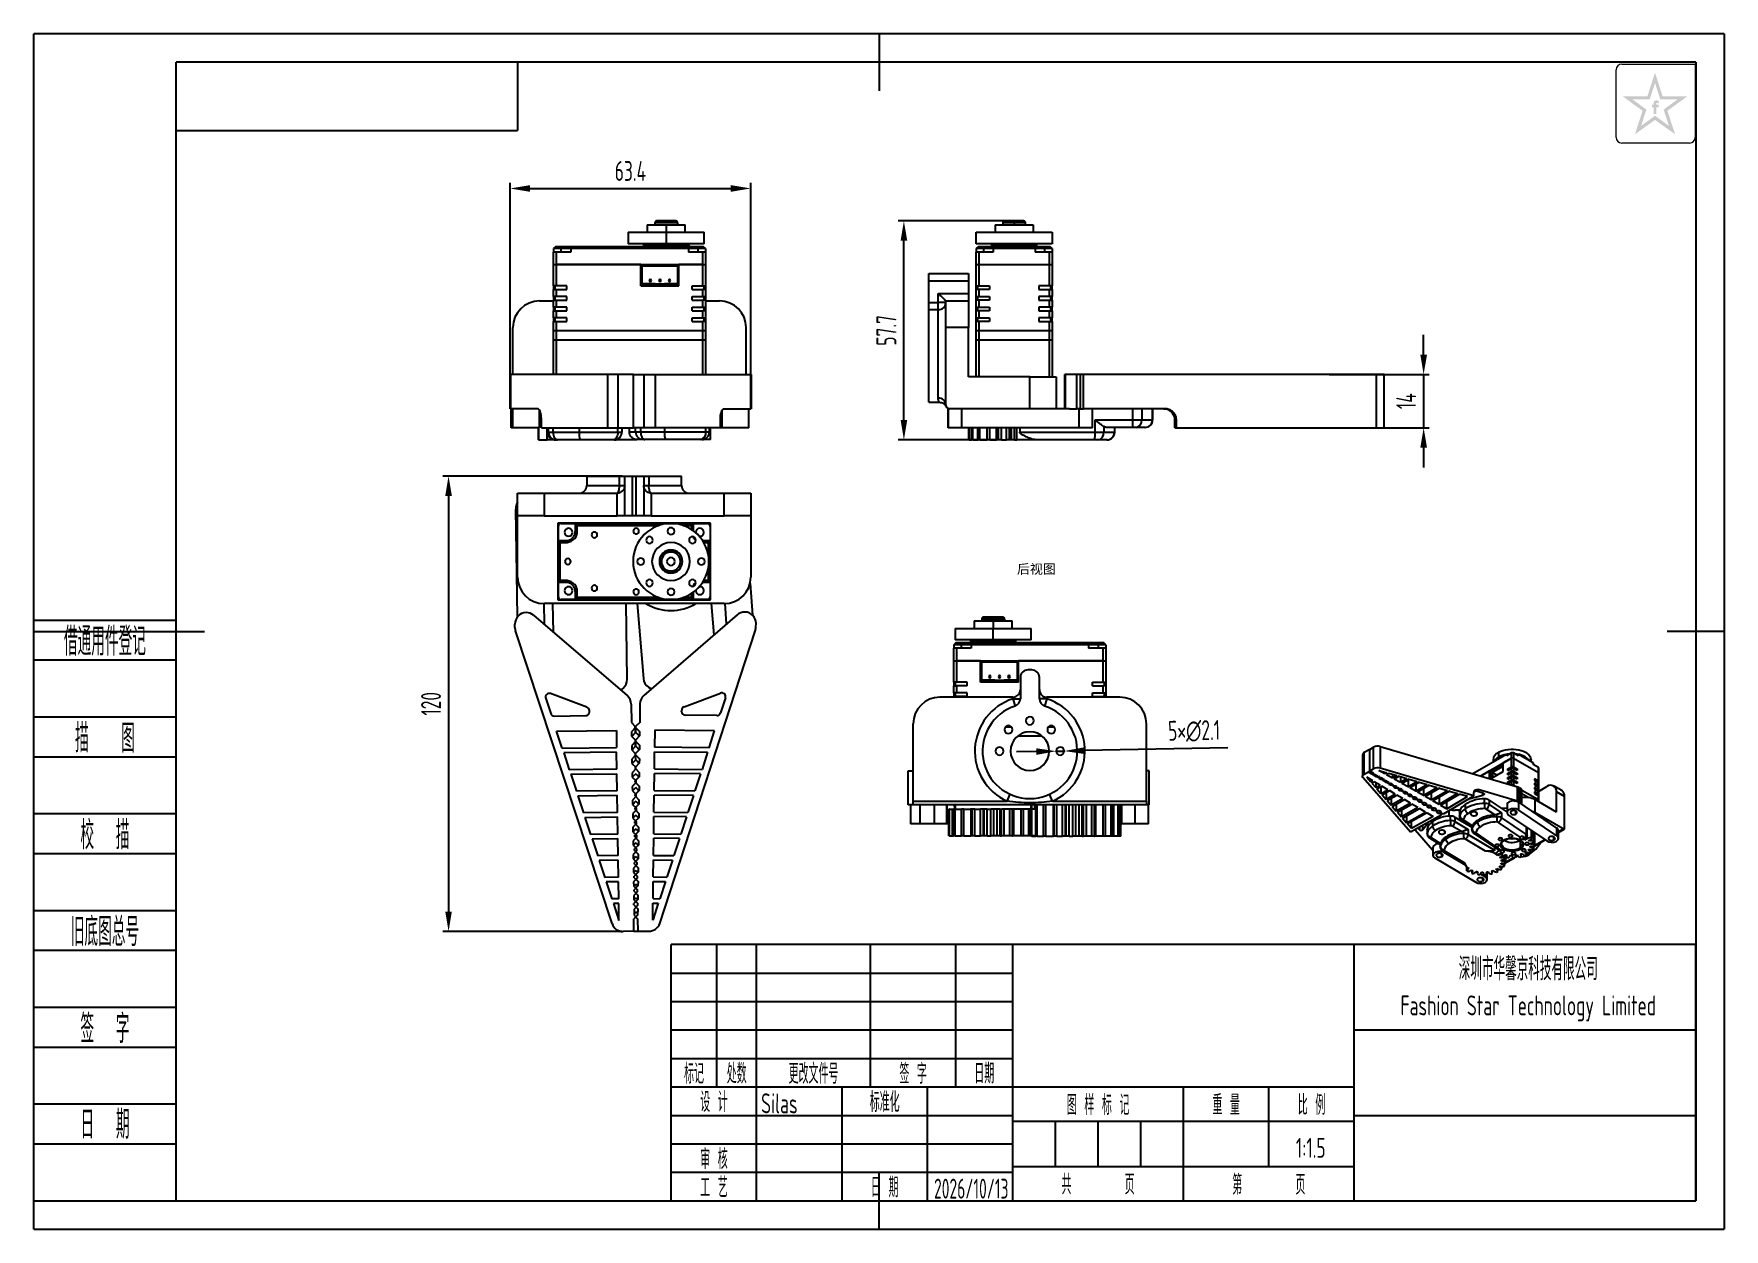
# Model space of a CAD drawing. Header units: millimetres. Extents: x -38 to 408, y -8 to 308.
import ezdxf
from ezdxf.enums import TextEntityAlignment as Align

# ---------------------------------------------------------------- set-up
doc = ezdxf.new("R2010")
doc.units = ezdxf.units.MM
doc.header["$LTSCALE"] = 1.5
for name, color, linetype in [('1轮廓实线层', 7, 'Continuous'), ('2细线层', 4, 'Continuous'), ('6文字层', 3, 'Continuous'), ('7标注层', 4, 'Continuous'), ('图框层', 7, 'Continuous')]:
    doc.layers.add(name, color=color, linetype=linetype)
doc.styles.add('PC_TEXTSTYLE', font='ISOCP.SHX', dxfattribs={"width": 0.707, "bigfont": 'GBCBIG.SHX'})
doc.styles.add('PC_TEXTSTYLE4', font='ISOCP.SHX', dxfattribs={"width": 0.707, "bigfont": 'GBCBIG.SHX'})
doc.styles.get("Standard").update_dxf_attribs({"font": ''})
doc.styles.get('Standard').set_extended_font_data('SimSun')
doc.dimstyles.new('GB_DIAMETER', dxfattribs={"dimtxt": 3.5, "dimasz": 3.5, "dimexe": 1, "dimexo": 0, "dimgap": 1.5, "dimtad": 1, "dimjust": 4, "dimdsep": 46, "dimtxsty": 'PC_TEXTSTYLE', "dimcen": 0, "dimclrd": 256, "dimclrt": 3, "dimadec": 0, "dimazin": 2, "dimtp": 0.1, "dimtm": 0.1, "dimtfac": 0.71, "dimtdec": 3, "dimtmove": 0, "dimatfit": 2, "dimfxl": 1, "dimtfill": 1, "dimarcsym": 0})
doc.dimstyles.new('GB_LINEAR', dxfattribs={"dimtxt": 3.5, "dimasz": 3.5, "dimexe": 1, "dimexo": 0, "dimgap": 1.5, "dimtad": 1, "dimdsep": 46, "dimtxsty": 'PC_TEXTSTYLE', "dimcen": 0, "dimclrd": 256, "dimclrt": 3, "dimadec": 0, "dimazin": 2, "dimtp": 0.1, "dimtm": 0.1, "dimtfac": 0.71, "dimtdec": 3, "dimtmove": 0, "dimatfit": 3, "dimfxl": 1, "dimtfill": 1, "dimarcsym": 0})

msp = doc.modelspace()

# ---------------------------------------------------------------- texts
at = {"layer": '6文字层', "insert": (221.617, 167.708), "char_height": 2.5, "width": 34.94364, "attachment_point": 1}
msp.add_mtext('后视图', dxfattribs=at)
at = {"layer": '6文字层', "insert": (356.366, 55.674), "char_height": 5.25, "width": 90, "attachment_point": 5, "style": 'PC_TEXTSTYLE4'}
msp.add_mtext('{\\H1.142857x;深圳市华馨京科技有限公司}\\P\\pxsm1,qc;Fashion Star Technology Limited', dxfattribs=at)

# ---------------------------------------------------------------- blocks, each defined once
blk = doc.blocks.new('ZwmFrameMain_A4^_^无分区图框^_^landscape')
at = {"layer": '1轮廓实线层'}
for p, q in [((123.5, 205), (123.5, 195)), ((0, 0), (0, 200)), ((267, 200), (0, 200)), ((267, 200), (267, 0)), ((-25, 100), (5, 100)), ((272, 100), (262, 100)), ((123.5, -5), (123.5, 5)), ((0, 0), (267, 0))]:
    blk.add_line(p, q, dxfattribs=at)
at = {"layer": '2细线层'}
for p, q in [((-25, -5), (-25, 205)), ((272, 205), (-25, 205)), ((272, 205), (272, -5)), ((-25, -5), (272, -5))]:
    blk.add_line(p, q, dxfattribs=at)
blk = doc.blocks.new('ZwmFrameMain_标题栏1')
at = {"layer": '1轮廓实线层'}
for p, q in [((-180, 0), (-180, 45)), ((0, 45), (-180, 45)), ((-172, 20), (-172, 45)), ((-165, 20), (-165, 45)), ((-145, 20), (-145, 45)), ((-130, 20), (-130, 45)), ((-120, 0), (-120, 45)), ((0, 0), (0, 45)), ((-60, 30), (0, 30)), ((-180, 20), (-60, 20)), ((-165, 0), (-165, 20)), ((-150, 0), (-150, 20)), ((-135, 0), (-135, 20)), ((-60, 15), (0, 15)), ((-180, 0), (0, 0))]:
    blk.add_line(p, q, dxfattribs=at)
at = {"layer": '1轮廓实线层', "color": 7}
for p, q in [((-60, 0), (-60, 45)), ((-180, 25), (-120, 25))]:
    blk.add_line(p, q, dxfattribs=at)
at = {"layer": '2细线层'}
for p, q in [((-180, 40), (-120, 40)), ((-180, 35), (-120, 35)), ((-180, 30), (-120, 30)), ((-90, 0), (-90, 20)), ((-75, 6), (-75, 20)), ((-180, 15), (-120, 15)), ((-120, 14), (-60, 14)), ((-112.5, 6), (-112.5, 14)), ((-105, 6), (-105, 14)), ((-97.5, 6), (-97.5, 14)), ((-180, 10), (-120, 10)), ((-120, 6), (-60, 6)), ((-180, 5), (-120, 5))]:
    blk.add_line(p, q, dxfattribs=at)
at = {"layer": '6文字层', "style": 'PC_TEXTSTYLE', "width": 0.667}
for s, p in [('标记', (-176, 22.5)), ('处数', (-168.5, 22.5)), (' 更改文件号 ', (-155, 22.5)), (' 签 字 ', (-137.5, 22.5)), (' 日期 ', (-125, 22.5)), (' 设 计 ', (-172.5, 17.51)), (' 标准化 ', (-142.5, 17.51)), (' 图 样 标 记 ', (-105, 17)), (' 重 量 ', (-82.5, 17)), (' 比 例 ', (-67.5, 17)), (' 审 核 ', (-172.5, 7.5)), (' 工 艺 ', (-172.5, 2.5)), (' 日 期 ', (-142.5, 2.5)), ('共       页', (-105, 3)), ('第       页', (-75, 3))]:
    blk.add_text(s, height=3.5, dxfattribs=at).set_placement(p, align=Align.MIDDLE)
at = {"layer": '6文字层', "style": 'PC_TEXTSTYLE', "flags": 8}
for tag, height, width, p, p2 in [('企业名称', 5, 3.445461, (-54.29, 34.82), (-5.27, 34.82)), ('产品名称或材料标记', 7, 1.034456, (-113.46, 28.64), (-66.42, 28.64)), ('图样名称', 5, 3.480264, (-54.79, 19.98), (-5.27, 19.98)), ('标准化', 3.5, 1.756036, (-133.83, 15.37), (-120.75, 15.37)), ('审核', 3.5, 2.723972, (-163.99, 5.37), (-150.63, 5.37)), ('重量', 3.5, 2.448074, (-88.46, 7.54), (-76.55, 7.54)), ('比例', 3.5, 2.367734, (-73.35, 7.54), (-61.93, 7.54)), ('图样代号', 5, 3.489916, (-54.79, 5.63), (-5.52, 5.63)), ('工艺', 3.5, 2.851598, (-164.21, 0.37), (-150.89, 0.37)), ('日期', 3.5, 2.733185, (-133.83, 0.37), (-120.75, 0.37)), ('共几页', 3.5, 0.953151, (-108.58, 1.48), (-101.56, 1.48))]:
    blk.add_attdef(tag, text='', height=height, dxfattribs=dict(at, width=width)).set_placement(p, p2, align=Align.FIT)
at = {"layer": '6文字层', "style": 'PC_TEXTSTYLE', "width": 9.901758, "flags": 8}
blk.add_attdef('设计', text='', height=3.5, rotation=359.5768, dxfattribs=at).set_placement((-164.23, 15.37), (-150.37, 15.27), align=Align.FIT)
at = {"layer": '6文字层', "color": 3, "style": 'PC_TEXTSTYLE', "width": 0.96618, "flags": 8}
blk.add_attdef('第几页', text='', height=3.5, dxfattribs=at).set_placement((-78.29, 1.5), (-71.16, 1.5), align=Align.FIT)
at = {"layer": '6文字层', "color": 0, "style": 'PC_TEXTSTYLE', "width": 0.715273, "flags": 8}
blk.add_attdef('图纸张数', text='', height=3.5, dxfattribs=at).set_placement((-2.66, -3.87), (4.46, -3.87), align=Align.FIT)
blk = doc.blocks.new('ZwmFrameMain_图样代号')
at = {"layer": '2细线层', "linetype": 'Continuous'}
for p in [(60, 0), (0, -12)]:
    blk.add_line(p, (60, -12), dxfattribs=at)
at = {"layer": '6文字层', "style": 'PC_TEXTSTYLE', "width": 2.827942}
blk.add_attdef('图样代号', text='', height=7, rotation=180, dxfattribs=at).set_placement((58.24, -2.4), (2.35, -2.4), align=Align.FIT)
blk = doc.blocks.new('ZwmFrameMain_附加栏')
at = {"layer": '2细线层'}
for p, q in [((-25, 102), (0, 102)), ((-25, 95), (0, 95)), ((-25, 85), (0, 85)), ((-25, 78), (0, 78)), ((-25, 68), (0, 68)), ((-25, 61), (0, 61)), ((-25, 51), (0, 51)), ((-25, 44), (0, 44)), ((-25, 34), (0, 34)), ((-25, 27), (0, 27)), ((-25, 17), (0, 17)), ((-25, 10), (0, 10)), ((-25, 0), (0, 0))]:
    blk.add_line(p, q, dxfattribs=at)
at = {"layer": '6文字层', "color": 3, "style": 'PC_TEXTSTYLE'}
for s, width, p in [('借通用件登记', 0.667, (-12.5, 98.5)), ('描   图', 0.6667, (-12.5, 81.5)), ('校  描', 0.667, (-12.5, 64.5)), ('旧底图总号', 0.667, (-12.5, 47.5)), ('签  字', 0.667, (-12.5, 30.5)), ('日  期', 0.667, (-12.49, 13.6))]:
    blk.add_text(s, height=5, dxfattribs=dict(at, width=width)).set_placement(p, align=Align.MIDDLE)
at = {"layer": '6文字层', "style": 'PC_TEXTSTYLE'}
for tag, width, p, p2 in [('借通用件登记', 0.671328, (-23.44, 86.36), (-1.25, 86.36)), ('描图', 2.120922, (-23.44, 69.36), (-1.25, 69.36)), ('校图', 2.149976, (-23.75, 52.06), (-1.25, 52.06)), ('旧底图总号', 0.761452, (-22.84, 35.67), (-1.86, 35.67)), ('签字', 2.026939, (-23.14, 18.37), (-1.56, 18.37)), ('日期', 1.89999, (-22.84, 1.37), (-2.17, 1.37))]:
    blk.add_attdef(tag, text='', height=5, dxfattribs=dict(at, width=width)).set_placement(p, p2, align=Align.FIT)
blk = doc.blocks.new('*D6')
at = {"layer": '7标注层', "color": 0, "lineweight": -2}
for p, q in [((117.55, 190.95), (70.31, 190.95)), ((117.55, 70.96), (70.31, 70.96))]:
    blk.add_line(p, q, dxfattribs=at)
at = {"layer": '7标注层', "lineweight": -2}
blk.add_line((71.81, 185.7), (71.81, 76.21), dxfattribs=at)
at = {"layer": '7标注层'}
for points in [[(72.68, 185.7), (70.93, 185.7), (71.81, 190.95)], [(70.93, 76.21), (72.68, 76.21), (71.81, 70.96)]]:
    blk.add_solid(points, dxfattribs=at)
at = {"layer": 'Defpoints', "color": 0}
for p in [(117.55, 190.95), (71.81, 70.96), (117.55, 70.96)]:
    blk.add_point(p, dxfattribs=at)
at = {"layer": '7标注层', "color": 3, "insert": (67.19, 130.95), "char_height": 5.25, "attachment_point": 5, "rotation": 90, "style": 'PC_TEXTSTYLE', "bg_fill": 3, "box_fill_scale": 1.1, "bg_fill_color": 257, "bg_fill_transparency": 0}
blk.add_mtext('120', dxfattribs=at)
blk = doc.blocks.new('*D8')
at = {"layer": '7标注层', "color": 0, "lineweight": -2}
for p, q in [((88.04, 213.2), (88.04, 268.25)), ((151.44, 213.2), (151.44, 268.25))]:
    blk.add_line(p, q, dxfattribs=at)
at = {"layer": '7标注层', "lineweight": -2}
blk.add_line((93.29, 266.75), (146.19, 266.75), dxfattribs=at)
at = {"layer": '7标注层'}
for points in [[(93.29, 267.62), (93.29, 265.87), (88.04, 266.75)], [(146.19, 265.87), (146.19, 267.62), (151.44, 266.75)]]:
    blk.add_solid(points, dxfattribs=at)
at = {"layer": 'Defpoints', "color": 0}
for p in [(151.44, 266.75), (88.04, 213.2), (151.44, 213.2)]:
    blk.add_point(p, dxfattribs=at)
at = {"layer": '7标注层', "color": 3, "insert": (119.74, 271.36), "char_height": 5.25, "attachment_point": 5, "style": 'PC_TEXTSTYLE', "bg_fill": 3, "box_fill_scale": 1.1, "bg_fill_color": 257, "bg_fill_transparency": 0}
blk.add_mtext('63.4', dxfattribs=at)
blk = doc.blocks.new('*D9')
at = {"layer": '7标注层', "color": 0, "lineweight": -2}
for p, q in [((219.62, 258.2), (190.31, 258.2)), ((216.78, 200.5), (190.31, 200.5))]:
    blk.add_line(p, q, dxfattribs=at)
at = {"layer": '7标注层', "lineweight": -2}
blk.add_line((191.81, 205.75), (191.81, 252.95), dxfattribs=at)
at = {"layer": '7标注层'}
for points in [[(192.69, 252.95), (190.94, 252.95), (191.81, 258.2)], [(190.94, 205.75), (192.69, 205.75), (191.81, 200.5)]]:
    blk.add_solid(points, dxfattribs=at)
at = {"layer": 'Defpoints', "color": 0}
for p in [(191.81, 258.2), (219.62, 258.2), (216.78, 200.5)]:
    blk.add_point(p, dxfattribs=at)
at = {"layer": '7标注层', "color": 3, "insert": (187.2, 229.35), "char_height": 5.25, "attachment_point": 5, "rotation": 90, "style": 'PC_TEXTSTYLE', "bg_fill": 3, "box_fill_scale": 1.1, "bg_fill_color": 257, "bg_fill_transparency": 0}
blk.add_mtext('57.7', dxfattribs=at)
blk = doc.blocks.new('*D10')
at = {"layer": '7标注层', "lineweight": -2}
for p, q in [((328.79, 222.95), (328.79, 228.2)), ((328.79, 217.7), (328.79, 203.7)), ((328.79, 198.45), (328.79, 193.2))]:
    blk.add_line(p, q, dxfattribs=at)
at = {"layer": '7标注层', "color": 0, "lineweight": -2}
for p, q in [((303.93, 217.7), (330.29, 217.7)), ((303.93, 203.7), (330.29, 203.7))]:
    blk.add_line(p, q, dxfattribs=at)
at = {"layer": '7标注层'}
for points in [[(327.92, 222.95), (329.67, 222.95), (328.79, 217.7)], [(329.67, 198.45), (327.92, 198.45), (328.79, 203.7)]]:
    blk.add_solid(points, dxfattribs=at)
at = {"layer": 'Defpoints', "color": 0}
for p in [(303.93, 217.7), (303.93, 203.7), (328.79, 203.7)]:
    blk.add_point(p, dxfattribs=at)
at = {"layer": '7标注层', "color": 3, "insert": (324.18, 210.7), "char_height": 5.25, "attachment_point": 5, "rotation": 90, "style": 'PC_TEXTSTYLE', "bg_fill": 3, "box_fill_scale": 1.1, "bg_fill_color": 257, "bg_fill_transparency": 0}
blk.add_mtext('14', dxfattribs=at)
blk = doc.blocks.new('*D14')
at = {"layer": '7标注层', "lineweight": -2}
for p, q in [((226.71, 118.36), (221.46, 118.26)), ((231.96, 118.46), (234.06, 118.5)), ((277.17, 119.33), (239.31, 118.6))]:
    blk.add_line(p, q, dxfattribs=at)
at = {"layer": '7标注层'}
for points in [[(226.73, 117.49), (226.69, 119.23), (231.96, 118.46)], [(239.29, 119.48), (239.32, 117.73), (234.06, 118.5)]]:
    blk.add_solid(points, dxfattribs=at)
at = {"layer": 'Defpoints', "color": 0}
for p in [(231.96, 118.46), (234.06, 118.5)]:
    blk.add_point(p, dxfattribs=at)
at = {"layer": '7标注层', "color": 3, "insert": (268.29, 123.77), "char_height": 5.25, "attachment_point": 5, "rotation": 1.0958, "style": 'PC_TEXTSTYLE', "bg_fill": 3, "box_fill_scale": 1.1, "bg_fill_color": 257, "bg_fill_transparency": 0}
blk.add_mtext('5×∅2.1', dxfattribs=at)

# ---------------------------------------------------------------- hatches: boundary and pattern name
at = {"layer": '6文字层', "lineweight": 5}
h = msp.add_hatch(color=2, dxfattribs=at)
edge = h.paths.add_edge_path(flags=0)
edge.add_line((390.104, 288.166), (390.698, 288.166))
edge.add_line((390.698, 288.166), (390.698, 288.805))
edge.add_line((390.698, 288.805), (390.111, 288.805))
edge.add_line((390.111, 288.805), (390.111, 289.118))
edge.add_spline(control_points=[(390.111, 289.118), (390.111, 289.155), (390.109, 289.3), (390.392, 289.255), (390.57, 289.228), (390.67, 289.203), (390.711, 289.192)], knot_values=[0, 0, 0, 0, 1.4943482, 5.8188355, 8.4876202, 10.3632598, 10.3632598, 10.3632598, 10.3632598], degree=3, periodic=0)
edge.add_line((390.711, 289.192), (390.711, 289.846))
edge.add_spline(control_points=[(390.711, 289.846), (390.604, 289.872), (390.345, 289.933), (389.973, 289.965), (389.629, 289.81), (389.455, 289.593), (389.426, 289.428), (389.418, 289.381)], knot_values=[0, 0, 0, 0, 4.9341397, 11.9452686, 16.0265909, 21.3569295, 23.4510995, 23.4510995, 23.4510995, 23.4510995], degree=3, periodic=0)
edge.add_line((389.418, 289.381), (389.418, 288.805))
edge.add_line((389.418, 288.805), (388.988, 288.805))
edge.add_line((388.988, 288.805), (388.988, 288.166))
edge.add_line((388.988, 288.166), (389.422, 288.166))
edge.add_line((389.422, 288.166), (389.422, 286.381))
edge.add_line((389.422, 286.381), (390.104, 286.381))
edge.add_line((390.104, 286.381), (390.104, 288.166))
h.paths.add_polyline_path([(398.288, 291.038), (391.778, 291.038), (389.768, 297.248), (387.758, 291.038), (381.248, 291.038), (386.489, 287.216), (384.479, 281.023), (389.768, 284.81), (395.057, 281.023), (393.047, 287.216)])
h.paths.add_polyline_path([(392.038, 287.534), (393.437, 283.224), (389.768, 285.909), (386.099, 283.224), (387.498, 287.534), (383.817, 290.217), (388.365, 290.217), (389.768, 294.548), (391.171, 290.217), (395.719, 290.217)], flags=16)

# ---------------------------------------------------------------- linework, layer by layer
at = {"color": 7, "linetype": 'Continuous', "lineweight": 25}
for p, q in [((119.178, 255.198), (119.178, 252.198)), ((119.178, 255.198), (129.178, 255.198)), ((124.178, 257.198), (124.178, 255.198)), ((124.178, 257.198), (129.178, 257.198)), ((132.178, 257.698), (126.178, 257.698)), ((126.178, 257.698), (126.178, 257.198)), ((131.678, 258.198), (126.678, 258.198)), ((129.178, 257.198), (129.178, 255.198)), ((129.178, 257.198), (134.178, 257.198)), ((129.178, 255.198), (129.178, 252.198)), ((129.178, 255.198), (139.178, 255.198)), ((132.178, 257.698), (132.178, 257.198)), ((134.178, 255.198), (134.178, 257.198)), ((139.178, 252.198), (139.178, 255.198)), ((210.868, 255.198), (230.868, 255.198)), ((210.868, 252.198), (210.868, 255.198)), ((215.868, 257.198), (225.868, 257.198)), ((215.868, 257.198), (215.868, 255.198)), ((217.868, 257.698), (217.868, 257.198)), ((220.868, 258.198), (218.368, 258.198)), ((220.868, 257.698), (220.868, 258.198)), ((223.368, 258.198), (220.868, 258.198)), ((223.868, 257.198), (223.868, 257.698)), ((225.868, 257.198), (225.868, 255.198)), ((230.868, 255.198), (230.868, 252.198)), ((100.003, 251.398), (99.503, 250.898)), ((101.503, 250.898), (99.503, 250.898)), ((99.503, 250.898), (99.503, 249.998)), ((99.503, 246.698), (99.503, 249.998)), ((100.203, 249.998), (99.503, 249.998)), ((101.503, 251.398), (100.003, 251.398)), ((100.203, 249.998), (100.203, 246.698)), ((104.003, 249.998), (100.203, 249.998)), ((101.503, 250.898), (101.503, 251.398)), ((101.503, 249.998), (101.503, 250.898)), ((104.003, 250.898), (104.503, 251.398)), ((104.003, 250.898), (104.003, 249.998)), ((135.003, 250.898), (104.003, 250.898)), ((134.503, 251.398), (104.503, 251.398)), ((129.178, 252.198), (119.178, 252.198)), ((135.178, 251.698), (123.178, 251.698)), ((123.178, 251.698), (123.178, 251.398)), ((139.178, 252.198), (129.178, 252.198)), ((134.503, 251.398), (135.003, 250.898)), ((135.003, 250.898), (135.003, 249.998)), ((138.803, 249.998), (135.003, 249.998)), ((135.178, 251.698), (135.178, 251.398)), ((137.503, 251.398), (137.503, 250.898)), ((139.003, 251.398), (137.503, 251.398)), ((137.503, 250.898), (137.503, 249.998)), ((139.503, 250.898), (137.503, 250.898)), ((138.803, 246.698), (138.803, 249.998)), ((139.503, 249.998), (138.803, 249.998)), ((139.503, 250.898), (139.003, 251.398)), ((139.503, 250.898), (139.503, 249.998)), ((139.503, 249.998), (139.503, 246.698)), ((230.868, 252.198), (210.868, 252.198)), ((211.368, 251.398), (210.868, 250.898)), ((212.868, 250.898), (210.868, 250.898)), ((210.868, 250.898), (210.868, 249.998)), ((210.868, 246.698), (210.868, 249.998)), ((211.568, 249.998), (210.868, 249.998)), ((212.868, 251.398), (211.368, 251.398)), ((211.568, 249.998), (211.568, 246.698)), ((215.368, 249.998), (211.568, 249.998)), ((212.868, 250.898), (212.868, 251.398)), ((212.868, 249.998), (212.868, 250.898)), ((214.868, 251.698), (214.868, 251.398)), ((215.368, 250.898), (215.868, 251.398)), ((226.368, 250.898), (215.368, 250.898)), ((215.368, 250.898), (215.368, 249.998)), ((225.868, 251.398), (215.868, 251.398)), ((220.868, 251.698), (220.868, 252.198)), ((220.868, 251.698), (220.868, 251.398)), ((225.868, 251.398), (226.368, 250.898)), ((226.368, 250.898), (226.368, 249.998)), ((230.168, 249.998), (226.368, 249.998)), ((226.868, 251.398), (226.868, 251.698)), ((228.868, 251.398), (228.868, 250.898)), ((230.368, 251.398), (228.868, 251.398)), ((228.868, 250.898), (228.868, 249.998)), ((230.868, 250.898), (228.868, 250.898)), ((230.168, 246.698), (230.168, 249.998)), ((230.868, 249.998), (230.168, 249.998)), ((230.868, 250.898), (230.368, 251.398)), ((230.868, 250.898), (230.868, 249.998)), ((230.868, 249.998), (230.868, 246.698)), ((99.503, 246.698), (100.203, 246.698)), ((99.503, 241.098), (99.503, 246.698)), ((100.203, 246.698), (138.803, 246.698)), ((100.203, 246.698), (100.203, 241.098)), ((122.501, 246.698), (100.203, 246.698)), ((122.501, 241.098), (122.501, 246.698)), ((122.55, 246.498), (122.55, 241.298)), ((122.551, 246.498), (122.55, 246.498)), ((132.451, 246.498), (122.551, 246.498)), ((122.551, 246.498), (122.551, 241.298)), ((132.251, 246.298), (122.751, 246.298)), ((122.751, 246.298), (122.751, 241.698)), ((132.25, 241.698), (132.25, 246.298)), ((132.251, 241.698), (132.251, 246.298)), ((132.451, 246.498), (132.451, 241.298)), ((132.451, 246.498), (132.451, 241.298)), ((132.451, 246.498), (132.451, 246.498)), ((132.501, 241.098), (132.501, 246.698)), ((138.803, 246.698), (132.501, 246.698)), ((138.803, 246.698), (139.503, 246.698)), ((138.803, 241.098), (138.803, 246.698)), ((139.503, 246.698), (139.503, 241.098)), ((210.868, 246.698), (211.568, 246.698)), ((210.868, 241.098), (210.868, 246.698)), ((211.568, 246.698), (230.168, 246.698)), ((211.568, 246.698), (211.568, 241.098)), ((230.168, 246.698), (230.868, 246.698)), ((230.168, 241.098), (230.168, 246.698)), ((230.868, 246.698), (230.868, 241.098)), ((100.203, 241.098), (99.503, 241.098)), ((99.503, 241.098), (99.503, 240.098)), ((99.753, 240.098), (99.753, 241.098)), ((99.853, 241.098), (99.853, 240.098)), ((103.003, 241.098), (100.203, 241.098)), ((103.003, 240.098), (103.003, 241.098)), ((122.501, 241.098), (132.501, 241.098)), ((122.551, 241.298), (122.55, 241.298)), ((132.451, 241.298), (122.551, 241.298)), ((122.751, 241.698), (126.243, 241.698)), ((124.661, 242.498), (124.659, 242.498)), ((124.961, 242.798), (124.959, 242.798)), ((124.959, 242.198), (124.961, 242.198)), ((126.243, 241.498), (126.243, 241.698)), ((128.758, 241.498), (126.243, 241.498)), ((127.201, 242.498), (127.199, 242.498)), ((127.501, 242.798), (127.499, 242.798)), ((127.499, 242.198), (127.501, 242.198)), ((128.758, 241.498), (128.758, 241.698)), ((128.758, 241.698), (132.251, 241.698)), ((128.758, 241.698), (128.758, 241.498)), ((128.758, 241.698), (128.758, 241.698)), ((129.741, 242.498), (129.739, 242.498)), ((130.041, 242.798), (130.039, 242.798)), ((130.039, 242.198), (130.041, 242.198)), ((132.451, 241.298), (132.451, 241.298)), ((136.003, 241.098), (138.803, 241.098)), ((136.003, 240.098), (136.003, 241.098)), ((138.803, 241.098), (139.503, 241.098)), ((139.153, 240.098), (139.153, 241.098)), ((139.253, 241.098), (139.253, 240.098)), ((139.503, 241.098), (139.503, 240.098)), ((198.368, 244.298), (208.868, 244.298)), ((198.368, 242.298), (198.368, 244.298)), ((208.868, 242.298), (198.368, 242.298)), ((198.368, 236.682), (198.368, 242.298)), ((208.868, 244.298), (208.868, 242.298)), ((208.868, 242.298), (208.868, 239.098)), ((210.868, 241.098), (211.568, 241.098)), ((210.868, 240.098), (210.868, 241.098)), ((211.118, 240.098), (211.118, 241.098)), ((211.218, 241.098), (211.218, 240.098)), ((211.568, 241.098), (214.368, 241.098)), ((214.368, 241.098), (214.368, 240.098)), ((230.168, 241.098), (227.368, 241.098)), ((227.368, 241.098), (227.368, 240.098)), ((230.868, 241.098), (230.168, 241.098)), ((230.518, 240.098), (230.518, 241.098)), ((230.618, 241.098), (230.618, 240.098)), ((230.868, 240.098), (230.868, 241.098)), ((95.763, 237.098), (99.503, 237.098)), ((99.503, 238.298), (99.503, 240.098)), ((99.503, 240.098), (100.203, 240.098)), ((100.203, 238.298), (99.503, 238.298)), ((99.503, 238.298), (99.503, 237.298)), ((99.503, 235.498), (99.503, 237.298)), ((99.503, 237.298), (100.203, 237.298)), ((99.753, 237.298), (99.753, 238.298)), ((99.853, 238.298), (99.853, 237.298)), ((100.203, 240.098), (100.203, 238.298)), ((100.203, 240.098), (103.003, 240.098)), ((103.003, 238.298), (100.203, 238.298)), ((100.203, 237.298), (100.203, 235.498)), ((100.203, 237.298), (103.003, 237.298)), ((103.003, 237.298), (103.003, 238.298)), ((136.003, 240.098), (138.803, 240.098)), ((136.003, 238.298), (138.803, 238.298)), ((136.003, 237.298), (136.003, 238.298)), ((136.003, 237.298), (138.803, 237.298)), ((138.803, 238.298), (138.803, 240.098)), ((139.503, 240.098), (138.803, 240.098)), ((138.803, 238.298), (139.503, 238.298)), ((138.803, 235.498), (138.803, 237.298)), ((139.503, 237.298), (138.803, 237.298)), ((139.153, 237.298), (139.153, 238.298)), ((139.253, 238.298), (139.253, 237.298)), ((139.503, 240.098), (139.503, 238.298)), ((139.503, 238.298), (139.503, 237.298)), ((139.503, 237.298), (139.503, 235.498)), ((139.503, 237.098), (143.233, 237.098)), ((198.368, 236.682), (200.868, 236.682)), ((198.368, 234.781), (198.368, 236.682)), ((200.868, 239.098), (208.868, 239.098)), ((200.868, 236.682), (200.868, 239.098)), ((200.868, 234.781), (200.868, 236.682)), ((202.868, 236.682), (200.868, 236.682)), ((202.868, 237.098), (208.868, 237.098)), ((202.868, 230.098), (202.868, 237.098)), ((208.868, 239.098), (208.868, 237.098)), ((208.868, 237.098), (208.868, 230.098)), ((210.868, 238.298), (210.868, 240.098)), ((211.568, 240.098), (210.868, 240.098)), ((210.868, 238.298), (211.568, 238.298)), ((210.868, 237.298), (210.868, 238.298)), ((210.868, 235.498), (210.868, 237.298)), ((211.568, 237.298), (210.868, 237.298)), ((211.118, 237.298), (211.118, 238.298)), ((211.218, 238.298), (211.218, 237.298)), ((211.568, 240.098), (211.568, 238.298)), ((214.368, 240.098), (211.568, 240.098)), ((211.568, 238.298), (214.368, 238.298)), ((211.568, 237.298), (211.568, 235.498)), ((214.368, 237.298), (211.568, 237.298)), ((214.368, 238.298), (214.368, 237.298)), ((227.368, 240.098), (230.168, 240.098)), ((230.168, 238.298), (227.368, 238.298)), ((227.368, 238.298), (227.368, 237.298)), ((227.368, 237.298), (230.168, 237.298)), ((230.168, 238.298), (230.168, 240.098)), ((230.168, 240.098), (230.868, 240.098)), ((230.868, 238.298), (230.168, 238.298)), ((230.168, 235.498), (230.168, 237.298)), ((230.168, 237.298), (230.868, 237.298)), ((230.518, 237.298), (230.518, 238.298)), ((230.618, 238.298), (230.618, 237.298)), ((230.868, 240.098), (230.868, 238.298)), ((230.868, 237.298), (230.868, 238.298)), ((230.868, 237.298), (230.868, 235.498)), ((100.203, 235.498), (99.503, 235.498)), ((99.503, 235.498), (99.503, 234.498)), ((99.503, 232.698), (99.503, 234.498)), ((99.503, 234.498), (100.203, 234.498)), ((100.203, 232.698), (99.503, 232.698)), ((99.503, 232.698), (99.503, 231.698)), ((99.503, 229.198), (99.503, 231.698)), ((99.503, 231.698), (100.203, 231.698)), ((99.753, 234.498), (99.753, 235.498)), ((99.753, 231.698), (99.753, 232.698)), ((99.853, 235.498), (99.853, 234.498)), ((99.853, 232.698), (99.853, 231.698)), ((103.003, 235.498), (100.203, 235.498)), ((100.203, 234.498), (103.003, 234.498)), ((100.203, 234.498), (100.203, 232.698)), ((103.003, 232.698), (100.203, 232.698)), ((100.203, 231.698), (100.203, 229.198)), ((100.203, 231.698), (103.003, 231.698)), ((103.003, 234.498), (103.003, 235.498)), ((103.003, 231.698), (103.003, 232.698)), ((136.003, 235.498), (138.803, 235.498)), ((136.003, 234.498), (136.003, 235.498)), ((136.003, 234.498), (138.803, 234.498)), ((136.003, 232.698), (138.803, 232.698)), ((136.003, 231.698), (136.003, 232.698)), ((136.003, 231.698), (138.803, 231.698)), ((138.803, 235.498), (139.503, 235.498)), ((138.803, 232.698), (138.803, 234.498)), ((139.503, 234.498), (138.803, 234.498)), ((138.803, 232.698), (139.503, 232.698)), ((138.803, 229.198), (138.803, 231.698)), ((139.503, 231.698), (138.803, 231.698)), ((139.153, 234.498), (139.153, 235.498)), ((139.153, 231.698), (139.153, 232.698)), ((139.253, 235.498), (139.253, 234.498)), ((139.253, 232.698), (139.253, 231.698)), ((139.503, 235.498), (139.503, 234.498)), ((139.503, 234.498), (139.503, 232.698)), ((139.503, 232.698), (139.503, 231.698)), ((139.503, 231.698), (139.503, 229.198)), ((200.868, 234.781), (198.368, 234.781)), ((198.368, 210.398), (198.368, 234.781)), ((200.868, 211.519), (200.868, 234.781)), ((210.868, 235.498), (211.568, 235.498)), ((210.868, 234.498), (210.868, 235.498)), ((210.868, 232.698), (210.868, 234.498)), ((211.568, 234.498), (210.868, 234.498)), ((210.868, 232.698), (211.568, 232.698)), ((210.868, 231.698), (210.868, 232.698)), ((210.868, 229.198), (210.868, 231.698)), ((211.568, 231.698), (210.868, 231.698)), ((211.118, 234.498), (211.118, 235.498)), ((211.118, 231.698), (211.118, 232.698)), ((211.218, 235.498), (211.218, 234.498)), ((211.218, 232.698), (211.218, 231.698)), ((211.568, 235.498), (214.368, 235.498)), ((211.568, 234.498), (211.568, 232.698)), ((214.368, 234.498), (211.568, 234.498)), ((211.568, 232.698), (214.368, 232.698)), ((211.568, 231.698), (211.568, 229.198)), ((214.368, 231.698), (211.568, 231.698)), ((214.368, 235.498), (214.368, 234.498)), ((214.368, 232.698), (214.368, 231.698)), ((230.168, 235.498), (227.368, 235.498)), ((227.368, 235.498), (227.368, 234.498)), ((227.368, 234.498), (230.168, 234.498)), ((230.168, 232.698), (227.368, 232.698)), ((227.368, 232.698), (227.368, 231.698)), ((227.368, 231.698), (230.168, 231.698)), ((230.868, 235.498), (230.168, 235.498)), ((230.168, 232.698), (230.168, 234.498)), ((230.168, 234.498), (230.868, 234.498)), ((230.868, 232.698), (230.168, 232.698)), ((230.168, 229.198), (230.168, 231.698)), ((230.168, 231.698), (230.868, 231.698)), ((230.518, 234.498), (230.518, 235.498)), ((230.518, 231.698), (230.518, 232.698)), ((230.618, 235.498), (230.618, 234.498)), ((230.618, 232.698), (230.618, 231.698)), ((230.868, 234.498), (230.868, 235.498)), ((230.868, 234.498), (230.868, 232.698)), ((230.868, 231.698), (230.868, 232.698)), ((230.868, 231.698), (230.868, 229.198)), ((88.763, 217.698), (88.763, 230.098)), ((99.503, 226.898), (99.503, 229.198)), ((100.203, 229.198), (99.503, 229.198)), ((100.203, 229.198), (100.203, 226.898)), ((138.803, 229.198), (100.203, 229.198)), ((138.803, 226.898), (138.803, 229.198)), ((139.503, 229.198), (138.803, 229.198)), ((139.503, 229.198), (139.503, 226.898)), ((150.233, 217.698), (150.233, 230.098)), ((208.868, 230.098), (202.868, 230.098)), ((202.868, 209.698), (202.868, 230.098)), ((208.868, 217.098), (208.868, 230.098)), ((210.868, 226.898), (210.868, 229.198)), ((211.568, 229.198), (210.868, 229.198)), ((211.568, 229.198), (211.568, 226.898)), ((230.168, 229.198), (211.568, 229.198)), ((230.168, 226.898), (230.168, 229.198)), ((230.868, 229.198), (230.168, 229.198)), ((230.868, 229.198), (230.868, 226.898)), ((99.503, 226.898), (100.203, 226.898)), ((99.503, 217.698), (99.503, 226.898)), ((100.203, 226.898), (138.803, 226.898)), ((138.803, 226.898), (139.503, 226.898)), ((139.503, 226.898), (139.503, 217.698)), ((210.868, 226.898), (211.568, 226.898)), ((210.868, 217.098), (210.868, 226.898)), ((211.568, 226.898), (230.168, 226.898)), ((230.168, 226.898), (230.868, 226.898)), ((230.868, 226.898), (230.868, 217.098)), ((88.039, 208.698), (88.039, 217.698)), ((88.051, 217.698), (88.039, 217.698)), ((88.051, 217.698), (88.051, 208.698)), ((88.202, 217.698), (88.051, 217.698)), ((88.202, 208.698), (88.202, 217.698)), ((113.66, 217.698), (88.202, 217.698)), ((113.66, 217.698), (113.66, 203.698)), ((116.551, 217.698), (113.66, 217.698)), ((116.551, 203.698), (116.551, 217.698)), ((120.525, 217.698), (116.551, 217.698)), ((120.525, 203.698), (120.525, 217.698)), ((120.525, 217.698), (123.332, 217.698)), ((123.332, 203.698), (123.332, 217.698)), ((123.332, 217.698), (126.217, 217.698)), ((126.217, 217.698), (126.217, 203.698)), ((126.217, 217.698), (151.438, 217.698)), ((151.438, 208.698), (151.438, 217.698)), ((151.438, 217.698), (151.586, 217.698)), ((151.586, 217.698), (151.586, 208.698)), ((151.586, 217.698), (151.596, 217.698)), ((151.596, 208.698), (151.596, 217.698)), ((224.968, 217.098), (208.868, 217.098)), ((224.968, 208.698), (224.968, 217.098)), ((224.968, 217.098), (231.968, 217.098)), ((231.968, 217.098), (231.968, 208.698)), ((234.18, 217.698), (234.18, 208.698)), ((234.18, 217.698), (234.331, 217.698)), ((234.331, 217.698), (234.331, 208.698)), ((237.372, 217.698), (234.331, 217.698)), ((237.372, 208.698), (237.372, 217.698)), ((238.261, 217.698), (237.372, 217.698)), ((238.261, 217.698), (238.261, 208.698)), ((239.159, 217.698), (238.261, 217.698)), ((239.159, 208.698), (239.159, 217.698)), ((316.302, 217.698), (239.159, 217.698)), ((316.302, 217.698), (316.302, 203.698)), ((318.362, 217.698), (316.302, 217.698)), ((318.362, 203.698), (318.362, 217.698)), ((198.368, 210.398), (201.165, 210.398)), ((88.051, 208.698), (88.039, 208.698)), ((88.051, 208.698), (88.202, 208.698)), ((95.295, 208.698), (88.202, 208.698)), ((88.263, 208.698), (88.263, 203.698)), ((88.264, 203.698), (88.264, 208.698)), ((88.759, 203.698), (88.759, 208.698)), ((95.759, 203.698), (95.759, 208.291)), ((96.281, 203.698), (96.281, 205.698)), ((143.434, 203.698), (143.434, 205.698)), ((144.411, 208.698), (151.438, 208.698)), ((150.92, 203.698), (150.92, 208.698)), ((151.586, 208.698), (151.438, 208.698)), ((151.586, 208.698), (151.596, 208.698)), ((203.493, 208.698), (203.493, 203.698)), ((203.494, 203.698), (203.494, 208.698)), ((203.868, 208.698), (203.494, 208.698)), ((205.19, 208.698), (203.868, 208.698)), ((207.049, 208.698), (205.243, 208.698)), ((207.049, 203.698), (207.049, 208.698)), ((235.429, 208.698), (207.049, 208.698)), ((235.429, 208.698), (237.372, 208.698)), ((238.261, 208.698), (237.372, 208.698)), ((238.045, 203.698), (238.045, 208.698)), ((238.261, 208.698), (239.159, 208.698)), ((260.653, 208.698), (239.159, 208.698)), ((241.489, 203.698), (241.489, 208.698)), ((242.187, 205.798), (252.186, 205.798)), ((242.187, 202.498), (242.187, 205.798)), ((252.186, 205.798), (252.186, 208.698)), ((252.186, 205.798), (254.511, 205.798)), ((254.511, 208.698), (254.511, 205.798)), ((254.511, 205.798), (257.291, 205.798)), ((257.291, 208.698), (257.291, 205.798)), ((257.369, 205.798), (257.369, 208.698)), ((260.26, 208.698), (260.607, 208.678)), ((261.609, 208.526), (261.494, 208.526)), ((263.26, 203.698), (263.26, 205.698)), ((263.326, 205.698), (263.64, 205.698)), ((263.326, 203.698), (263.326, 205.698)), ((263.64, 203.698), (263.64, 205.698)), ((88.759, 203.698), (88.264, 203.698)), ((95.759, 203.698), (88.759, 203.698)), ((95.478, 203.698), (95.478, 200.498)), ((95.479, 200.498), (95.479, 203.698)), ((95.479, 200.498), (97.755, 200.498)), ((96.281, 203.698), (113.66, 203.698)), ((97.755, 200.498), (97.755, 203.698)), ((99.921, 200.498), (97.755, 200.498)), ((97.846, 203.698), (97.846, 202.498)), ((97.846, 202.498), (98.163, 202.498)), ((98.163, 202.498), (99.328, 202.498)), ((99.328, 202.498), (106.237, 202.498)), ((100.163, 200.498), (99.921, 200.498)), ((100.551, 200.498), (100.163, 200.498)), ((106.45, 200.498), (100.551, 200.498)), ((106.237, 202.498), (116.403, 202.498)), ((115.129, 200.498), (106.45, 200.498)), ((113.66, 203.698), (116.551, 203.698)), ((115.493, 200.498), (115.129, 200.498)), ((117.228, 200.498), (115.493, 200.498)), ((116.403, 202.498), (117.492, 202.498)), ((116.551, 203.698), (120.525, 203.698)), ((117.18, 200.598), (121.214, 200.598)), ((117.228, 200.498), (117.228, 200.598)), ((119.179, 200.498), (117.228, 200.498)), ((117.492, 203.698), (117.492, 202.498)), ((119.179, 200.498), (119.179, 200.598)), ((119.461, 202.598), (119.461, 203.698)), ((119.461, 202.598), (121.103, 202.598)), ((123.332, 203.698), (120.525, 203.698)), ((121.103, 202.598), (122.431, 202.598)), ((121.199, 200.598), (121.321, 200.598)), ((121.422, 200.598), (121.214, 200.609)), ((121.214, 200.609), (121.214, 200.598)), ((121.321, 200.598), (121.426, 200.598)), ((123.097, 200.598), (121.422, 200.598)), ((122.431, 202.598), (128.757, 202.598)), ((123.539, 200.598), (123.097, 200.598)), ((126.217, 203.698), (123.332, 203.698)), ((128.954, 200.598), (123.539, 200.598)), ((143.434, 203.698), (126.217, 203.698)), ((128.757, 202.598), (139.595, 202.598)), ((138.231, 200.598), (128.954, 200.598)), ((138.549, 200.598), (138.231, 200.598)), ((140.858, 200.598), (138.549, 200.598)), ((140.549, 202.598), (140.549, 203.698)), ((140.858, 200.598), (140.858, 203.698)), ((143.932, 203.698), (143.434, 203.698)), ((150.92, 203.698), (143.932, 203.698)), ((207.049, 203.698), (203.494, 203.698)), ((238.045, 203.698), (207.049, 203.698)), ((208.908, 200.498), (208.908, 203.698)), ((209, 200.498), (208.908, 200.498)), ((209, 200.498), (209, 203.698)), ((209, 200.498), (209.665, 200.498)), ((209.665, 200.498), (209.665, 203.698)), ((209.98, 200.498), (209.665, 200.498)), ((209.98, 200.498), (209.98, 203.698)), ((209.98, 200.498), (211.346, 200.498)), ((211.331, 200.498), (211.331, 203.698)), ((211.842, 200.498), (211.331, 200.498)), ((211.842, 200.498), (211.842, 203.698)), ((211.842, 200.498), (213.769, 200.498)), ((213.769, 200.498), (213.769, 203.698)), ((214.436, 200.498), (213.769, 200.498)), ((214.436, 200.498), (214.436, 203.698)), ((214.436, 200.498), (216.214, 200.498)), ((216.214, 200.498), (216.214, 203.698)), ((216.659, 200.498), (216.214, 200.498)), ((216.659, 203.698), (216.659, 200.498)), ((216.782, 200.498), (216.659, 200.498)), ((216.782, 200.498), (216.782, 203.698)), ((217.55, 200.498), (216.782, 200.498)), ((217.55, 200.498), (217.55, 203.698)), ((217.55, 200.498), (218.817, 200.498)), ((218.817, 200.498), (218.817, 203.698)), ((219.604, 200.498), (218.817, 200.498)), ((219.586, 203.698), (219.586, 200.498)), ((220.127, 200.498), (219.586, 200.498)), ((220.127, 200.498), (220.127, 203.698)), ((220.934, 200.498), (220.127, 200.498)), ((220.934, 200.498), (220.934, 203.698)), ((220.934, 200.498), (221.588, 200.498)), ((227.028, 200.498), (221.585, 200.498)), ((221.588, 200.498), (221.588, 203.698)), ((222.379, 203.698), (222.379, 202.498)), ((222.379, 202.498), (242.187, 202.498)), ((242.155, 200.498), (227.028, 200.498)), ((241.489, 203.698), (238.045, 203.698)), ((242.93, 200.498), (242.155, 200.498)), ((242.187, 202.498), (244.513, 202.498)), ((245.303, 200.498), (242.93, 200.498)), ((245.141, 203.798), (244.513, 203.998)), ((244.513, 203.998), (244.513, 202.498)), ((244.513, 202.498), (247.292, 202.498)), ((252.154, 203.798), (245.141, 203.798)), ((245.37, 200.498), (245.303, 200.498)), ((247.292, 203.798), (247.292, 202.498)), ((247.37, 202.498), (247.37, 203.798)), ((252.929, 203.798), (252.154, 203.798)), ((255.302, 203.798), (252.929, 203.798)), ((255.369, 203.798), (255.302, 203.798)), ((263.326, 204.073), (263.26, 203.698)), ((263.326, 203.698), (263.26, 203.698)), ((263.326, 203.698), (263.64, 203.698)), ((263.64, 203.698), (316.302, 203.698)), ((316.302, 203.698), (318.362, 203.698)), ((108.239, 190.948), (108.239, 188.448)), ((108.239, 190.948), (116.86, 190.948)), ((116.86, 188.448), (116.86, 190.948)), ((116.86, 190.948), (118.239, 190.948)), ((116.86, 188.448), (118.239, 188.448)), ((118.239, 180.448), (118.239, 190.948)), ((118.239, 190.948), (120.239, 190.948)), ((120.239, 190.948), (120.239, 180.448)), ((120.239, 190.948), (121.239, 190.948)), ((121.239, 180.448), (121.239, 190.948)), ((121.239, 190.948), (123.239, 190.948)), ((123.239, 190.948), (123.239, 180.448)), ((123.239, 190.948), (124.618, 190.948)), ((123.239, 188.448), (124.618, 188.448)), ((124.618, 190.948), (124.618, 188.448)), ((124.618, 190.948), (133.239, 190.948)), ((133.239, 188.448), (133.239, 190.948)), ((90.004, 180.448), (90.004, 186.448)), ((90.004, 186.448), (97.004, 186.448)), ((97.004, 186.448), (97.004, 180.448)), ((97.004, 186.448), (116.239, 186.448)), ((116.239, 180.448), (116.239, 186.448)), ((125.239, 186.448), (125.239, 180.448)), ((125.239, 186.448), (144.474, 186.448)), ((144.474, 180.448), (144.474, 186.448)), ((144.474, 186.448), (151.474, 186.448)), ((151.474, 186.448), (151.474, 180.448)), ((89.958, 153.886), (89.504, 182.267)), ((97.004, 180.448), (90.004, 180.448)), ((90.004, 164.348), (90.004, 180.448)), ((97.004, 180.448), (116.239, 180.448)), ((100.644, 178.548), (100.644, 158.348)), ((140.844, 178.548), (100.644, 178.548)), ((101.444, 178.448), (105.244, 178.448)), ((105.744, 177.948), (105.244, 178.448)), ((105.244, 176.448), (105.244, 178.448)), ((105.244, 178.448), (136.244, 178.448)), ((118.239, 180.448), (116.239, 180.448)), ((120.239, 180.448), (118.239, 180.448)), ((121.239, 180.448), (120.239, 180.448)), ((123.239, 180.448), (121.239, 180.448)), ((125.239, 180.448), (123.239, 180.448)), ((125.239, 180.448), (144.474, 180.448)), ((136.244, 178.448), (135.744, 177.948)), ((136.244, 178.448), (136.244, 176.576)), ((136.244, 178.448), (140.044, 178.448)), ((140.844, 158.348), (140.844, 178.548)), ((151.474, 180.448), (144.474, 180.448)), ((151.474, 180.448), (151.474, 164.348)), ((100.744, 173.948), (100.744, 177.748)), ((100.744, 173.948), (101.244, 173.448)), ((100.744, 173.948), (102.744, 173.948)), ((100.744, 162.948), (100.744, 173.948)), ((102.744, 173.448), (102.744, 173.948)), ((105.244, 176.448), (105.744, 176.448)), ((105.744, 176.448), (105.744, 177.948)), ((105.744, 177.948), (127.297, 177.948)), ((133.542, 177.948), (135.744, 177.948)), ((135.744, 177.948), (135.744, 176.912)), ((136.994, 176.137), (137.007, 175.971)), ((138.771, 173.948), (140.744, 173.948)), ((140.244, 173.448), (140.744, 173.948)), ((140.744, 177.748), (140.744, 173.948)), ((140.744, 173.948), (140.744, 162.948)), ((101.244, 173.448), (102.744, 173.448)), ((101.244, 163.448), (101.244, 173.448)), ((139.079, 173.448), (140.244, 173.448)), ((140.244, 173.448), (140.244, 170.31)), ((127.419, 168.448), (127.919, 168.448)), ((133.419, 168.448), (132.919, 168.448)), ((140.244, 166.585), (140.244, 163.448)), ((101.244, 163.448), (100.744, 162.948)), ((102.744, 162.948), (100.744, 162.948)), ((100.744, 159.148), (100.744, 162.948)), ((102.744, 163.448), (101.244, 163.448)), ((102.744, 162.948), (102.744, 163.448)), ((105.744, 160.448), (105.244, 160.448)), ((105.244, 158.448), (105.244, 160.448)), ((105.744, 158.948), (105.744, 160.448)), ((137.007, 160.925), (136.994, 160.759)), ((140.744, 162.948), (138.771, 162.948)), ((140.244, 163.448), (139.079, 163.448)), ((140.744, 162.948), (140.244, 163.448)), ((140.744, 162.948), (140.744, 159.148)), ((151.257, 162.618), (151.939, 154.276)), ((96.904, 157.348), (96.991, 151.895)), ((144.474, 157.348), (97.004, 157.348)), ((99.24, 157.348), (99.36, 149.861)), ((100.644, 158.348), (140.844, 158.348)), ((105.244, 158.448), (101.444, 158.448)), ((105.244, 158.448), (105.744, 158.948)), ((136.244, 158.448), (105.244, 158.448)), ((127.297, 158.948), (105.744, 158.948)), ((118.893, 137.439), (118.574, 157.348)), ((121.544, 157.348), (123.159, 137.6)), ((135.744, 158.948), (133.542, 158.948)), ((135.744, 159.983), (135.744, 158.948)), ((135.744, 158.948), (136.244, 158.448)), ((136.244, 160.319), (136.244, 158.448)), ((140.044, 158.448), (136.244, 158.448)), ((141.78, 149.143), (141.109, 157.348)), ((145.101, 152.011), (144.664, 157.35)), ((89.292, 151.055), (89.279, 151.943)), ((94.233, 154.262), (118.883, 133.105)), ((147.875, 154.407), (123.291, 133.175)), ((152.826, 151.215), (152.836, 152.104)), ((210.328, 152.781), (210.328, 150.781)), ((210.328, 152.781), (215.328, 152.781)), ((218.328, 153.281), (212.328, 153.281)), ((212.328, 153.281), (212.328, 152.781)), ((217.828, 153.781), (212.828, 153.781)), ((215.328, 152.781), (215.328, 150.781)), ((215.328, 152.781), (220.328, 152.781)), ((218.328, 153.281), (218.328, 152.781)), ((220.328, 150.781), (220.328, 152.781)), ((114.901, 73.013), (89.443, 150.156)), ((127.457, 73.095), (152.678, 150.316)), ((205.328, 150.781), (205.328, 147.781)), ((205.328, 150.781), (215.328, 150.781)), ((215.328, 147.781), (205.328, 147.781)), ((221.328, 147.281), (209.328, 147.281)), ((209.328, 147.281), (209.328, 146.981)), ((215.328, 147.781), (215.328, 150.781)), ((215.328, 150.781), (225.328, 150.781)), ((225.328, 147.781), (215.328, 147.781)), ((221.328, 147.281), (221.328, 146.981)), ((225.328, 147.781), (225.328, 150.781)), ((205.503, 146.981), (205.003, 146.481)), ((207.003, 146.481), (205.003, 146.481)), ((205.003, 146.481), (205.003, 145.581)), ((205.003, 142.281), (205.003, 145.581)), ((205.703, 145.581), (205.003, 145.581)), ((207.003, 146.981), (205.503, 146.981)), ((205.703, 145.581), (205.703, 142.281)), ((209.503, 145.581), (205.703, 145.581)), ((207.003, 146.481), (207.003, 146.981)), ((207.003, 145.581), (207.003, 146.481)), ((209.503, 146.481), (210.003, 146.981)), ((209.503, 146.481), (209.503, 145.581)), ((240.503, 146.481), (209.503, 146.481)), ((240.003, 146.981), (210.003, 146.981)), ((240.003, 146.981), (240.503, 146.481)), ((240.503, 146.481), (240.503, 145.581)), ((244.303, 145.581), (240.503, 145.581)), ((243.003, 146.981), (243.003, 146.481)), ((244.503, 146.981), (243.003, 146.981)), ((243.003, 146.481), (243.003, 145.581)), ((245.003, 146.481), (243.003, 146.481)), ((244.303, 142.281), (244.303, 145.581)), ((245.003, 145.581), (244.303, 145.581)), ((245.003, 146.481), (244.503, 146.981)), ((245.003, 146.481), (245.003, 145.581)), ((245.003, 145.581), (245.003, 142.281)), ((205.003, 142.281), (205.703, 142.281)), ((205.003, 136.681), (205.003, 142.281)), ((205.703, 142.281), (244.303, 142.281)), ((205.703, 142.281), (205.703, 136.681)), ((212.006, 142.281), (205.703, 142.281)), ((212.006, 136.681), (212.006, 142.281)), ((221.956, 142.081), (212.056, 142.081)), ((212.056, 142.081), (212.056, 136.881)), ((212.056, 142.081), (212.056, 136.881)), ((212.056, 142.081), (212.056, 142.081)), ((221.756, 141.881), (212.256, 141.881)), ((212.256, 141.881), (212.256, 137.281)), ((214.466, 138.381), (214.464, 138.381)), ((217.006, 138.381), (217.004, 138.381)), ((219.546, 138.381), (219.544, 138.381)), ((221.756, 137.281), (221.756, 141.881)), ((221.756, 137.281), (221.756, 141.881)), ((221.956, 142.081), (221.956, 136.881)), ((221.956, 142.081), (221.956, 136.881)), ((221.956, 142.081), (221.956, 142.081)), ((222.006, 136.681), (222.006, 142.281)), ((244.303, 142.281), (222.006, 142.281)), ((225.508, 139.881), (224.508, 139.881)), ((244.303, 142.281), (245.003, 142.281)), ((244.303, 136.681), (244.303, 142.281)), ((245.003, 142.281), (245.003, 136.681)), ((117.803, 135.077), (117.164, 134.581)), ((133.894, 130.176), (143.456, 133.753)), ((205.703, 136.681), (205.003, 136.681)), ((205.003, 136.681), (205.003, 135.681)), ((205.003, 133.881), (205.003, 135.681)), ((205.003, 135.681), (205.703, 135.681)), ((205.703, 133.881), (205.003, 133.881)), ((205.003, 133.881), (205.003, 132.881)), ((205.253, 136.681), (205.253, 135.681)), ((205.253, 135.681), (205.253, 136.681)), ((205.253, 133.881), (205.253, 132.881)), ((205.253, 132.881), (205.253, 133.881)), ((205.353, 136.681), (205.353, 135.681)), ((205.353, 133.881), (205.353, 132.881)), ((208.503, 136.681), (205.703, 136.681)), ((205.703, 135.681), (205.703, 133.881)), ((208.503, 135.681), (205.703, 135.681)), ((208.503, 133.881), (205.703, 133.881)), ((208.503, 135.681), (208.503, 136.681)), ((208.503, 132.881), (208.503, 133.881)), ((222.006, 136.681), (212.006, 136.681)), ((221.956, 136.881), (212.056, 136.881)), ((212.056, 136.881), (212.056, 136.881)), ((212.256, 137.281), (215.749, 137.281)), ((214.166, 138.081), (214.164, 138.081)), ((214.464, 137.781), (214.466, 137.781)), ((215.749, 137.081), (215.749, 137.281)), ((218.263, 137.081), (215.749, 137.081)), ((216.706, 138.081), (216.704, 138.081)), ((217.004, 137.781), (217.006, 137.781)), ((218.263, 137.081), (218.263, 137.281)), ((218.263, 137.281), (221.756, 137.281)), ((218.263, 137.281), (218.263, 137.081)), ((218.263, 137.281), (218.263, 137.281)), ((219.246, 138.081), (219.244, 138.081)), ((219.544, 137.781), (219.546, 137.781)), ((221.956, 136.881), (221.956, 136.881)), ((222.508, 137.881), (222.508, 132.265)), ((227.508, 132.265), (227.508, 137.881)), ((241.503, 136.681), (244.303, 136.681)), ((241.503, 135.681), (241.503, 136.681)), ((241.503, 135.681), (244.303, 135.681)), ((241.503, 133.881), (244.303, 133.881)), ((241.503, 132.881), (241.503, 133.881)), ((244.303, 136.681), (245.003, 136.681)), ((244.303, 133.881), (244.303, 135.681)), ((245.003, 135.681), (244.303, 135.681)), ((244.303, 133.881), (245.003, 133.881)), ((244.653, 135.681), (244.653, 136.681)), ((244.653, 132.881), (244.653, 133.881)), ((244.753, 136.681), (244.753, 135.681)), ((244.753, 133.881), (244.753, 132.881)), ((245.003, 136.681), (245.003, 135.681)), ((245.003, 135.681), (245.003, 133.881)), ((245.003, 133.881), (245.003, 132.881)), ((97.418, 132.371), (98.731, 128.393)), ((108.289, 130.074), (98.715, 133.622)), ((119.929, 130.871), (119.997, 125.99)), ((122.252, 130.937), (122.199, 126.056)), ((133.241, 128.936), (133.244, 129.25)), ((144.757, 132.506), (143.457, 128.524)), ((220.508, 132.681), (201.273, 132.681)), ((205.003, 132.681), (205.003, 132.881)), ((205.003, 132.881), (205.703, 132.881)), ((208.503, 132.881), (205.703, 132.881)), ((220.508, 132.265), (220.508, 132.681)), ((220.508, 132.265), (221.129, 130.363)), ((220.508, 132.265), (222.508, 132.265)), ((229.508, 132.265), (227.508, 132.265)), ((229.508, 132.265), (228.887, 130.363)), ((229.508, 132.681), (229.508, 132.265)), ((248.743, 132.681), (229.508, 132.681)), ((241.503, 132.881), (244.303, 132.881)), ((245.003, 132.881), (244.303, 132.881)), ((245.003, 132.881), (245.003, 132.681)), ((99.695, 127.706), (107.96, 127.822)), ((108.946, 128.836), (108.942, 129.15)), ((119.997, 125.99), (121.011, 124.989)), ((121.017, 124.583), (121.011, 124.989)), ((121.183, 124.646), (121.188, 125.052)), ((122.199, 126.056), (121.188, 125.052)), ((142.496, 127.835), (134.23, 127.925)), ((194.273, 105.281), (194.273, 125.681)), ((220.181, 124.781), (218.521, 124.781)), ((231.495, 124.781), (229.835, 124.781)), ((255.743, 105.281), (255.743, 125.681)), ((100.275, 123.714), (116.025, 123.934)), ((101.753, 119.234), (100.275, 123.714)), ((116.025, 123.934), (116.088, 119.435)), ((121.017, 124.583), (120.031, 123.553)), ((120.031, 123.553), (120.047, 122.398)), ((120.047, 122.398), (121.061, 121.396)), ((121.067, 120.99), (120.081, 119.961)), ((121.034, 123.348), (120.086, 122.359)), ((121.034, 123.348), (121.017, 124.583)), ((121.067, 120.99), (121.061, 121.396)), ((121.084, 119.756), (121.067, 120.99)), ((121.131, 119.819), (121.144, 121.053)), ((121.144, 121.053), (121.148, 121.459)), ((121.144, 121.053), (122.133, 120.027)), ((122.159, 122.464), (121.148, 121.459)), ((121.17, 123.411), (121.183, 124.646)), ((121.17, 123.411), (122.12, 122.425)), ((121.183, 124.646), (122.172, 123.619)), ((122.172, 123.619), (122.159, 122.464)), ((126.177, 124.013), (126.127, 119.513)), ((141.927, 123.841), (126.177, 124.013)), ((140.463, 119.357), (141.927, 123.841)), ((221.844, 122.481), (228.172, 122.481)), ((101.753, 119.234), (116.088, 119.435)), ((116.105, 118.235), (102.148, 118.04)), ((102.148, 118.04), (103.626, 113.56)), ((116.168, 113.735), (116.105, 118.235)), ((120.081, 119.961), (120.097, 118.806)), ((120.097, 118.806), (121.111, 117.804)), ((121.117, 117.398), (120.131, 116.369)), ((120.131, 116.369), (120.147, 115.213)), ((121.084, 119.756), (120.137, 118.767)), ((121.134, 116.164), (120.187, 115.174)), ((121.105, 117.461), (121.109, 117.867)), ((121.105, 117.461), (122.094, 116.434)), ((122.12, 118.871), (121.109, 117.867)), ((121.117, 117.398), (121.111, 117.804)), ((121.134, 116.164), (121.117, 117.398)), ((121.131, 119.819), (122.081, 118.832)), ((121.134, 116.182), (122.042, 115.24)), ((122.094, 116.434), (122.081, 115.279)), ((122.133, 120.027), (122.12, 118.871)), ((126.065, 113.813), (126.114, 118.313)), ((126.114, 118.313), (140.072, 118.161)), ((140.463, 119.357), (126.127, 119.513)), ((140.072, 118.161), (138.608, 113.676)), ((312.699, 117.509), (312.699, 111.794)), ((314.578, 118.93), (313.153, 118.13)), ((313.153, 112.414), (313.153, 118.13)), ((314.578, 113.214), (314.578, 118.93)), ((314.578, 118.93), (314.595, 118.92)), ((314.595, 118.92), (315.577, 119.499)), ((315.577, 113.784), (315.577, 119.499)), ((317.328, 119.666), (317.328, 113.95)), ((317.328, 119.666), (353.546, 109.053)), ((350.611, 117.593), (341.786, 112.499)), ((350.611, 117.593), (341.786, 112.499)), ((343.756, 111.921), (351.954, 116.654)), ((347.087, 116.119), (347.087, 115.559)), ((348.551, 118.16), (348.551, 116.935)), ((351.954, 116.654), (349.726, 115.368)), ((351.954, 118.001), (350.611, 117.226)), ((350.611, 117.593), (350.611, 117.226)), ((350.929, 117.41), (350.611, 117.593)), ((350.611, 117.593), (350.611, 117.593)), ((350.929, 117.41), (350.611, 117.593)), ((351.954, 116.654), (351.954, 118.001)), ((351.954, 114.368), (351.954, 116.654)), ((352.449, 118.001), (352.449, 116.654)), ((353.793, 117.226), (352.449, 118.001)), ((352.449, 116.654), (359.025, 112.858)), ((352.449, 116.654), (352.449, 114.368)), ((353.793, 117.593), (353.475, 117.41)), ((353.793, 117.593), (353.475, 117.41)), ((353.793, 117.593), (353.793, 117.226)), ((357.682, 115.348), (353.793, 117.593)), ((353.793, 117.593), (353.793, 117.593)), ((357.328, 115.552), (353.793, 117.593)), ((357.087, 115.692), (357.087, 116.119)), ((116.168, 113.735), (103.626, 113.56)), ((104.02, 112.365), (116.185, 112.535)), ((104.02, 112.365), (105.499, 107.886)), ((116.247, 108.036), (116.185, 112.535)), ((120.147, 115.213), (121.162, 114.212)), ((121.167, 113.806), (120.182, 112.776)), ((120.182, 112.776), (120.198, 111.621)), ((120.198, 111.621), (121.212, 110.62)), ((121.149, 112.534), (120.237, 111.582)), ((122.042, 111.687), (121.031, 110.682)), ((121.066, 113.868), (121.07, 114.274)), ((121.066, 113.868), (122.054, 112.842)), ((122.081, 115.279), (121.07, 114.274)), ((121.149, 112.534), (122.003, 111.648)), ((121.167, 113.806), (121.162, 114.212)), ((122.054, 112.842), (122.042, 111.687)), ((126.003, 108.114), (126.052, 112.613)), ((138.217, 112.481), (126.052, 112.613)), ((126.065, 113.813), (138.608, 113.676)), ((138.217, 112.481), (136.752, 107.996)), ((192.911, 104.281), (192.911, 113.281)), ((192.911, 113.281), (194.273, 113.281)), ((256.468, 113.281), (255.743, 113.281)), ((256.468, 104.281), (256.468, 113.281)), ((325.334, 97.108), (312.859, 111.404)), ((313.153, 112.414), (314.578, 113.214)), ((315.365, 110.677), (313.806, 111.602)), ((313.806, 111.602), (314.861, 110.394)), ((315.577, 113.784), (314.187, 112.964)), ((315.337, 112.314), (314.187, 112.964)), ((315.7, 112.548), (314.578, 113.214)), ((315.337, 112.314), (316.05, 112.315)), ((315.7, 112.548), (315.695, 112.137)), ((315.695, 112.137), (316.262, 111.8)), ((316.05, 112.315), (316.631, 111.987)), ((316.262, 111.8), (316.202, 112.229)), ((316.262, 111.8), (316.974, 111.792)), ((316.631, 111.987), (316.644, 111.576)), ((316.789, 111.494), (316.644, 111.576)), ((316.789, 111.494), (317.501, 111.495)), ((317.116, 111.708), (316.974, 111.792)), ((316.982, 113.404), (319.072, 112.792)), ((318.58, 112.501), (316.982, 113.404)), ((317.116, 111.708), (317.111, 111.296)), ((342.053, 106.705), (317.328, 113.95)), ((317.514, 111.057), (317.453, 111.495)), ((317.501, 111.495), (317.914, 111.262)), ((318.58, 112.936), (318.58, 112.501)), ((319.072, 112.792), (318.58, 112.501)), ((319.633, 112.627), (319.009, 112.259)), ((320.617, 111.351), (319.009, 112.259)), ((319.633, 112.627), (321.736, 112.011)), ((320.617, 112.339), (320.617, 111.351)), ((321.736, 112.011), (320.617, 111.351)), ((322.297, 111.847), (321.046, 111.109)), ((322.297, 111.847), (324.4, 111.23)), ((322.654, 111.742), (322.654, 110.2)), ((346.19, 113.327), (343.756, 111.921)), ((346.19, 111.208), (346.19, 113.327)), ((346.477, 113.161), (346.19, 113.327)), ((349.726, 115.241), (346.3, 113.263)), ((346.371, 113.222), (349.726, 115.159)), ((346.383, 111.152), (349.726, 113.081)), ((346.477, 111.206), (346.477, 113.161)), ((349.726, 114.53), (346.863, 112.877)), ((346.863, 112.877), (346.863, 111.429)), ((349.726, 114.448), (346.934, 112.836)), ((346.934, 112.836), (346.934, 111.469)), ((348.118, 112.153), (346.934, 112.836)), ((349.726, 113.081), (349.726, 115.368)), ((350.964, 113.796), (351.954, 114.368)), ((350.964, 113.388), (351.954, 113.96)), ((350.964, 113.388), (350.964, 113.796)), ((351.053, 113.745), (350.964, 113.796)), ((350.964, 112.653), (351.954, 113.225)), ((350.964, 112.245), (351.954, 112.816)), ((350.964, 112.245), (350.964, 112.653)), ((351.053, 112.602), (350.964, 112.653)), ((350.964, 111.51), (351.954, 112.082)), ((350.964, 111.102), (351.954, 111.673)), ((350.964, 111.102), (350.964, 111.51)), ((351.053, 111.459), (350.964, 111.51)), ((351.053, 113.745), (352.166, 114.388)), ((351.053, 113.439), (351.053, 113.745)), ((351.053, 112.602), (352.166, 113.245)), ((351.053, 112.296), (351.053, 112.602)), ((351.053, 111.459), (352.166, 112.102)), ((351.053, 111.153), (351.053, 111.459)), ((351.954, 113.225), (351.954, 113.96)), ((351.954, 112.082), (351.954, 112.816)), ((351.954, 110.938), (351.954, 111.673)), ((352.237, 114.388), (353.351, 113.745)), ((352.237, 113.245), (353.351, 112.602)), ((352.237, 112.102), (353.351, 111.459)), ((352.449, 114.368), (353.439, 113.796)), ((352.449, 113.96), (352.449, 113.225)), ((353.439, 113.388), (352.449, 113.96)), ((352.449, 113.225), (353.439, 112.653)), ((352.449, 112.816), (352.449, 112.082)), ((353.439, 112.245), (352.449, 112.816)), ((352.449, 112.082), (353.439, 111.51)), ((352.449, 111.673), (352.449, 110.938)), ((353.439, 111.102), (352.449, 111.673)), ((353.351, 113.745), (353.439, 113.796)), ((353.351, 113.745), (353.351, 113.439)), ((353.351, 112.602), (353.439, 112.653)), ((353.351, 112.602), (353.351, 112.296)), ((353.351, 111.459), (353.439, 111.51)), ((353.351, 111.459), (353.351, 111.153)), ((353.439, 113.796), (353.439, 113.388)), ((353.439, 112.653), (353.439, 112.245)), ((353.439, 111.51), (353.439, 111.102)), ((357.328, 115.552), (357.682, 115.348)), ((357.682, 115.348), (357.682, 114.981)), ((359.025, 114.205), (357.682, 114.981)), ((359.025, 112.858), (359.025, 114.205)), ((359.025, 110.572), (359.025, 112.858)), ((359.128, 112.715), (359.128, 114.062)), ((359.128, 110.429), (359.128, 112.715)), ((116.247, 108.036), (105.499, 107.886)), ((121.217, 110.214), (120.232, 109.184)), ((120.232, 109.184), (120.248, 108.029)), ((120.248, 108.029), (121.262, 107.027)), ((120.287, 107.99), (121.154, 108.895)), ((120.987, 106.684), (120.992, 107.09)), ((122.003, 108.094), (120.992, 107.09)), ((121.026, 110.276), (121.031, 110.682)), ((121.026, 110.276), (122.015, 109.25)), ((121.964, 108.055), (121.154, 108.895)), ((121.217, 110.214), (121.212, 110.62)), ((121.268, 106.621), (121.262, 107.027)), ((122.015, 109.25), (122.003, 108.094)), ((126.003, 108.114), (136.752, 107.996)), ((219.007, 105.281), (219.835, 107.101)), ((231.009, 105.281), (230.181, 107.101)), ((314.861, 110.976), (314.861, 110.394)), ((314.861, 110.394), (315.365, 110.677)), ((315.144, 110.069), (315.783, 110.428)), ((315.144, 110.069), (316.205, 108.853)), ((317.352, 109.497), (315.783, 110.428)), ((316.205, 110.178), (316.205, 108.853)), ((316.205, 108.853), (317.352, 109.497)), ((316.488, 108.529), (317.77, 109.249)), ((316.488, 108.529), (317.549, 107.313)), ((317.111, 111.296), (317.514, 111.057)), ((317.514, 111.057), (318.226, 111.048)), ((317.549, 109.125), (317.549, 107.313)), ((317.549, 107.313), (319.339, 108.318)), ((319.339, 108.318), (317.77, 109.249)), ((317.832, 106.989), (319.757, 108.069)), ((317.832, 106.989), (318.893, 105.773)), ((317.914, 111.262), (317.928, 110.851)), ((318.073, 110.769), (317.928, 110.851)), ((318.073, 110.769), (318.785, 110.77)), ((318.368, 110.964), (318.226, 111.048)), ((318.368, 110.964), (318.363, 110.553)), ((318.363, 110.553), (318.766, 110.314)), ((318.766, 110.314), (318.703, 110.77)), ((318.766, 110.314), (319.479, 110.305)), ((318.785, 110.77), (319.198, 110.537)), ((318.893, 107.584), (318.893, 105.773)), ((321.326, 107.138), (318.893, 105.773)), ((319.198, 110.537), (319.212, 110.125)), ((319.357, 110.043), (319.212, 110.125)), ((319.357, 110.043), (320.069, 110.045)), ((319.62, 110.221), (319.479, 110.305)), ((319.62, 110.221), (319.616, 109.809)), ((319.616, 109.809), (320.019, 109.57)), ((321.326, 107.138), (319.757, 108.069)), ((320.019, 109.57), (319.953, 110.045)), ((320.019, 109.57), (320.731, 109.561)), ((320.069, 110.045), (320.482, 109.812)), ((320.482, 109.812), (320.496, 109.4)), ((320.641, 109.318), (320.496, 109.4)), ((320.641, 109.318), (321.353, 109.32)), ((320.873, 109.477), (320.731, 109.561)), ((320.873, 109.477), (320.868, 109.066)), ((320.868, 109.066), (321.271, 108.827)), ((322.654, 110.2), (321.046, 111.109)), ((321.271, 108.827), (321.203, 109.319)), ((321.271, 108.827), (321.983, 108.818)), ((321.353, 109.32), (321.766, 109.086)), ((321.766, 109.086), (321.78, 108.675)), ((321.925, 108.593), (321.78, 108.675)), ((321.925, 108.593), (322.637, 108.594)), ((322.125, 108.734), (321.983, 108.818)), ((322.125, 108.734), (322.12, 108.322)), ((322.12, 108.322), (322.523, 108.083)), ((322.523, 108.083), (322.453, 108.594)), ((322.523, 108.083), (323.236, 108.074)), ((322.637, 108.594), (323.05, 108.361)), ((324.4, 111.23), (322.654, 110.2)), ((323.05, 108.361), (323.064, 107.95)), ((323.209, 107.868), (323.064, 107.95)), ((324.961, 111.066), (323.083, 109.958)), ((324.691, 109.05), (323.083, 109.958)), ((323.209, 107.868), (323.921, 107.869)), ((323.377, 107.99), (323.236, 108.074)), ((323.377, 107.99), (323.373, 107.579)), ((323.373, 107.579), (323.776, 107.34)), ((323.776, 107.34), (323.702, 107.869)), ((323.776, 107.34), (324.488, 107.331)), ((323.921, 107.869), (324.334, 107.636)), ((324.334, 107.636), (324.347, 107.225)), ((324.493, 107.143), (324.347, 107.225)), ((324.63, 107.247), (324.488, 107.331)), ((324.493, 107.143), (325.205, 107.144)), ((324.63, 107.247), (324.625, 106.836)), ((324.691, 110.907), (324.691, 109.05)), ((324.691, 109.05), (327.064, 110.45)), ((325.028, 106.596), (324.952, 107.143)), ((324.961, 111.066), (327.064, 110.45)), ((327.625, 110.285), (325.12, 108.807)), ((326.728, 107.899), (325.12, 108.807)), ((325.205, 107.144), (325.618, 106.911)), ((326.728, 109.756), (326.728, 107.899)), ((326.728, 107.899), (329.728, 109.669)), ((330.289, 109.505), (327.157, 107.657)), ((328.766, 106.748), (327.157, 107.657)), ((327.625, 110.285), (329.728, 109.669)), ((328.766, 106.748), (332.392, 108.888)), ((328.766, 108.606), (328.766, 106.748)), ((332.953, 108.724), (329.194, 106.506)), ((330.289, 109.505), (332.392, 108.888)), ((330.803, 105.598), (335.057, 108.108)), ((330.803, 107.455), (330.803, 105.598)), ((335.617, 107.943), (331.232, 105.355)), ((337.721, 107.327), (332.84, 104.447)), ((332.953, 108.724), (335.057, 108.108)), ((333.269, 104.205), (338.282, 107.163)), ((335.617, 107.943), (337.721, 107.327)), ((340.385, 106.546), (338.282, 107.163)), ((342.053, 106.705), (342.053, 107.521)), ((343.455, 108.335), (342.722, 107.903)), ((344.449, 107.397), (342.722, 107.903)), ((343.455, 108.335), (353.546, 105.378)), ((350.964, 110.367), (351.954, 110.938)), ((350.964, 109.959), (351.954, 110.53)), ((350.964, 109.959), (350.964, 110.367)), ((351.053, 110.316), (350.964, 110.367)), ((351.053, 110.316), (352.166, 110.959)), ((351.053, 110.01), (351.053, 110.316)), ((352.237, 110.959), (353.351, 110.316)), ((352.449, 110.938), (353.439, 110.367)), ((352.449, 110.53), (352.449, 109.509)), ((353.439, 109.959), (352.449, 110.53)), ((352.449, 109.509), (352.925, 109.235)), ((353.351, 110.316), (353.439, 110.367)), ((353.351, 110.316), (353.351, 110.01)), ((353.439, 110.367), (353.439, 109.959)), ((353.546, 105.378), (353.546, 109.053)), ((353.917, 108.899), (353.917, 105.225)), ((353.917, 108.899), (354.234, 108.72)), ((354.234, 105.046), (354.234, 108.72)), ((354.669, 108.228), (359.025, 105.713)), ((354.685, 104.427), (354.685, 108.101)), ((354.685, 107.28), (356.522, 106.22)), ((359.025, 110.572), (358.035, 111.143)), ((358.035, 111.143), (358.035, 110.735)), ((359.061, 110.449), (358.035, 111.041)), ((358.035, 110.735), (359.025, 110.163)), ((359.025, 109.428), (358.035, 110)), ((358.035, 110), (358.035, 109.592)), ((359.061, 109.306), (358.035, 109.898)), ((358.035, 109.592), (359.025, 109.02)), ((359.025, 108.285), (358.035, 108.857)), ((358.035, 108.857), (358.035, 108.448)), ((359.061, 108.163), (358.035, 108.755)), ((358.035, 108.448), (359.025, 107.877)), ((359.025, 107.142), (358.035, 107.714)), ((358.035, 107.714), (358.035, 107.305)), ((359.061, 107.02), (358.035, 107.612)), ((358.035, 107.305), (359.025, 106.734)), ((359.025, 109.428), (359.025, 110.163)), ((359.025, 108.285), (359.025, 109.02)), ((359.025, 107.142), (359.025, 107.877)), ((359.075, 110.127), (359.075, 110.429)), ((359.075, 108.984), (359.075, 109.286)), ((359.075, 107.865), (361.299, 109.149)), ((359.075, 107.841), (359.075, 108.142)), ((359.075, 106.697), (359.075, 106.999)), ((359.128, 109.286), (359.128, 110.02)), ((359.128, 108.142), (359.128, 108.877)), ((359.128, 106.999), (359.128, 107.734)), ((365.17, 108.097), (363.049, 109.322)), ((363.774, 102.412), (363.774, 107.72)), ((365.895, 106.495), (363.774, 107.72)), ((105.893, 106.691), (116.264, 106.836)), ((105.893, 106.691), (107.371, 102.211)), ((116.327, 102.336), (116.264, 106.836)), ((121.268, 106.621), (120.282, 105.592)), ((120.282, 105.592), (120.298, 104.436)), ((120.298, 104.436), (121.312, 103.435)), ((121.318, 103.029), (120.332, 102)), ((121.16, 105.256), (120.337, 104.398)), ((120.948, 103.091), (120.953, 103.497)), ((120.948, 103.091), (121.937, 102.065)), ((121.964, 104.502), (120.953, 103.497)), ((120.987, 106.684), (121.976, 105.657)), ((121.16, 105.256), (121.924, 104.463)), ((121.318, 103.029), (121.312, 103.435)), ((121.976, 105.657), (121.964, 104.502)), ((125.941, 102.414), (125.99, 106.914)), ((136.362, 106.801), (125.99, 106.914)), ((136.362, 106.801), (134.897, 102.316)), ((193.808, 104.281), (192.911, 104.281)), ((193.587, 104.281), (193.587, 99.281)), ((193.598, 99.281), (193.598, 104.281)), ((194.273, 104.281), (193.808, 104.281)), ((194.273, 104.281), (194.273, 105.281)), ((194.273, 105.281), (219.007, 105.281)), ((198.037, 104.281), (194.273, 104.281)), ((196.125, 99.281), (196.125, 104.281)), ((199.898, 104.281), (198.037, 104.281)), ((199.898, 99.281), (199.898, 104.281)), ((201.189, 104.281), (199.898, 104.281)), ((251.167, 104.281), (201.189, 104.281)), ((203.113, 99.281), (203.113, 104.281)), ((203.143, 104.281), (203.143, 101.381)), ((203.153, 104.281), (203.153, 101.381)), ((203.649, 96.181), (203.649, 103.181)), ((203.861, 103.181), (203.649, 103.181)), ((203.861, 96.181), (203.861, 103.181)), ((203.861, 103.181), (204.621, 103.181)), ((204.621, 96.181), (204.621, 103.181)), ((204.621, 103.181), (204.898, 103.181)), ((204.898, 96.181), (204.898, 103.181)), ((205.321, 103.181), (204.898, 103.181)), ((205.321, 96.181), (205.321, 103.181)), ((205.321, 103.181), (206.993, 103.181)), ((205.328, 104.281), (205.328, 103.181)), ((206.993, 96.181), (206.993, 103.181)), ((207.592, 103.181), (206.993, 103.181)), ((207.592, 96.181), (207.592, 103.181)), ((207.592, 103.181), (209.404, 103.181)), ((209.763, 103.181), (209.404, 103.181)), ((209.565, 96.181), (209.565, 103.181)), ((209.735, 103.181), (209.735, 96.181)), ((209.763, 103.181), (209.735, 103.181)), ((209.763, 96.181), (209.763, 103.181)), ((210.49, 103.181), (209.763, 103.181)), ((210.49, 96.181), (210.49, 103.181)), ((210.49, 103.181), (211.914, 103.181)), ((212.6, 103.181), (211.914, 103.181)), ((212.014, 96.181), (212.014, 103.181)), ((212.675, 103.181), (212.675, 96.181)), ((212.983, 103.181), (212.675, 103.181)), ((212.983, 96.181), (212.983, 103.181)), ((213.78, 103.181), (212.983, 103.181)), ((213.78, 96.181), (213.78, 103.181)), ((213.78, 103.181), (214.7, 103.181)), ((214.732, 96.181), (214.732, 103.181)), ((215.552, 103.181), (214.732, 103.181)), ((215.531, 96.181), (215.531, 103.181)), ((216.394, 103.181), (215.552, 103.181)), ((216.394, 96.181), (216.394, 103.181)), ((217.195, 103.181), (216.394, 103.181)), ((217.195, 96.181), (217.195, 103.181)), ((217.195, 103.181), (217.567, 103.181)), ((217.567, 96.181), (217.567, 103.181)), ((218.297, 103.181), (217.63, 103.181)), ((218.269, 96.181), (218.269, 103.181)), ((219.718, 103.181), (218.36, 103.181)), ((219.718, 96.181), (219.718, 103.181)), ((220.459, 103.181), (219.718, 103.181)), ((220.459, 96.181), (220.459, 103.181)), ((220.459, 103.181), (220.509, 103.181)), ((220.949, 103.181), (220.503, 103.181)), ((220.509, 96.181), (220.509, 103.181)), ((220.769, 96.181), (220.769, 103.181)), ((222.687, 103.181), (220.949, 103.181)), ((222.687, 96.181), (222.687, 103.181)), ((223.307, 103.181), (222.687, 103.181)), ((223.307, 96.181), (223.307, 103.181)), ((224.766, 103.181), (223.307, 103.181)), ((224.766, 96.181), (224.766, 103.181)), ((225.059, 103.181), (224.766, 103.181)), ((225.059, 96.181), (225.059, 103.181)), ((225.509, 103.181), (225.059, 103.181)), ((225.327, 103.181), (225.327, 104.281)), ((225.509, 96.181), (225.509, 103.181)), ((226.551, 103.181), (225.509, 103.181)), ((225.533, 103.181), (225.533, 104.281)), ((226.551, 96.081), (226.551, 104.281)), ((226.968, 96.081), (226.968, 104.281)), ((228.624, 96.081), (228.624, 104.281)), ((229.219, 96.081), (229.219, 104.281)), ((231.009, 105.281), (255.743, 105.281)), ((231.202, 96.081), (231.202, 104.281)), ((231.354, 104.281), (231.354, 96.081)), ((231.378, 96.081), (231.378, 104.281)), ((232.103, 96.081), (232.103, 104.281)), ((233.641, 96.081), (233.641, 104.281)), ((234.293, 104.281), (234.293, 96.081)), ((234.59, 96.081), (234.59, 104.281)), ((235.385, 96.081), (235.385, 104.281)), ((236.354, 96.081), (236.354, 104.281)), ((237.153, 96.081), (237.153, 104.281)), ((237.999, 96.081), (237.999, 104.281)), ((238.801, 96.081), (238.801, 104.281)), ((239.185, 96.081), (239.185, 104.281)), ((239.895, 96.081), (239.895, 104.281)), ((241.329, 96.081), (241.329, 104.281)), ((242.072, 96.081), (242.072, 104.281)), ((242.127, 96.081), (242.127, 104.281)), ((242.404, 96.081), (242.404, 104.281)), ((244.311, 96.081), (244.311, 104.281)), ((244.936, 96.081), (244.936, 104.281)), ((246.41, 96.081), (246.41, 104.281)), ((246.703, 96.081), (246.703, 104.281)), ((247.158, 96.081), (247.158, 104.281)), ((248.311, 96.081), (248.311, 104.281)), ((248.56, 96.081), (248.56, 104.281)), ((249.005, 96.081), (249.005, 104.281)), ((249.243, 99.281), (249.243, 104.281)), ((252.799, 104.281), (251.167, 104.281)), ((252.799, 99.281), (252.799, 104.281)), ((254.319, 104.281), (252.799, 104.281)), ((255.743, 104.281), (254.319, 104.281)), ((255.743, 105.281), (255.743, 104.281)), ((256.243, 104.281), (255.743, 104.281)), ((256.243, 99.281), (256.243, 104.281)), ((256.243, 104.281), (256.468, 104.281)), ((319.176, 105.448), (321.744, 106.89)), ((319.176, 105.448), (320.237, 104.232)), ((320.237, 106.044), (320.237, 104.232)), ((323.313, 105.959), (320.237, 104.232)), ((320.52, 103.908), (323.731, 105.71)), ((320.52, 103.908), (321.581, 102.692)), ((325.299, 104.779), (321.581, 102.692)), ((321.581, 104.504), (321.581, 102.692)), ((323.313, 105.959), (321.744, 106.89)), ((321.864, 102.368), (325.718, 104.531)), ((327.286, 103.6), (322.926, 101.151)), ((322.926, 102.963), (322.926, 101.151)), ((323.208, 100.827), (327.705, 103.351)), ((325.299, 104.779), (323.731, 105.71)), ((324.625, 106.836), (325.028, 106.596)), ((325.028, 106.596), (325.74, 106.588)), ((325.618, 106.911), (325.631, 106.499)), ((325.777, 106.417), (325.631, 106.499)), ((327.286, 103.6), (325.718, 104.531)), ((325.882, 106.503), (325.74, 106.588)), ((325.777, 106.417), (326.489, 106.419)), ((325.882, 106.503), (325.877, 106.092)), ((325.877, 106.092), (326.28, 105.853)), ((326.28, 105.853), (326.202, 106.418)), ((326.28, 105.853), (326.993, 105.844)), ((326.489, 106.419), (326.902, 106.185)), ((326.902, 106.185), (326.915, 105.774)), ((327.061, 105.692), (326.915, 105.774)), ((327.134, 105.76), (326.993, 105.844)), ((327.061, 105.692), (327.773, 105.693)), ((327.134, 105.76), (327.13, 105.349)), ((327.13, 105.349), (327.532, 105.11)), ((327.532, 105.11), (327.452, 105.693)), ((327.532, 105.11), (328.245, 105.101)), ((329.273, 102.42), (327.705, 103.351)), ((327.773, 105.693), (328.186, 105.46)), ((328.186, 105.46), (328.199, 105.049)), ((328.345, 104.967), (328.199, 105.049)), ((328.386, 105.017), (328.245, 105.101)), ((328.345, 104.967), (329.057, 104.968)), ((328.386, 105.017), (328.382, 104.605)), ((328.382, 104.605), (328.785, 104.366)), ((328.785, 104.366), (328.702, 104.968)), ((328.785, 104.366), (329.497, 104.357)), ((329.057, 104.968), (329.47, 104.735)), ((330.803, 105.598), (329.194, 106.506)), ((329.47, 104.735), (329.483, 104.324)), ((329.628, 104.242), (329.483, 104.324)), ((329.639, 104.273), (329.497, 104.357)), ((329.628, 104.242), (330.341, 104.243)), ((329.639, 104.273), (329.634, 103.862)), ((329.634, 103.862), (330.037, 103.623)), ((330.037, 103.623), (329.951, 104.242)), ((330.037, 103.623), (330.749, 103.614)), ((330.341, 104.243), (330.754, 104.01)), ((330.749, 103.614), (330.69, 104.046)), ((330.891, 103.53), (330.749, 103.614)), ((330.754, 104.01), (330.767, 103.598)), ((330.912, 103.517), (330.767, 103.598)), ((330.891, 103.53), (330.887, 103.118)), ((330.887, 103.118), (331.289, 102.879)), ((330.912, 103.517), (331.625, 103.518)), ((331.289, 102.879), (331.201, 103.517)), ((332.84, 104.447), (331.232, 105.355)), ((331.289, 102.879), (332.002, 102.87)), ((331.625, 103.518), (332.038, 103.285)), ((332.002, 102.87), (331.937, 103.342)), ((332.051, 102.873), (331.989, 103.312)), ((332.143, 102.786), (332.002, 102.87)), ((332.038, 103.285), (332.051, 102.873)), ((332.196, 102.791), (332.051, 102.873)), ((332.138, 102.824), (332.143, 102.786)), ((332.143, 102.786), (332.139, 102.375)), ((332.196, 102.791), (332.909, 102.793)), ((332.542, 102.136), (332.451, 102.792)), ((332.84, 106.304), (332.84, 104.447)), ((332.909, 102.793), (333.322, 102.559)), ((333.254, 102.127), (333.183, 102.638)), ((333.269, 104.205), (334.877, 103.296)), ((333.335, 102.148), (333.273, 102.587)), ((333.322, 102.559), (333.335, 102.148)), ((334.193, 102.067), (342.053, 106.705)), ((334.877, 103.296), (340.385, 106.546)), ((334.877, 103.296), (334.877, 105.154)), ((335.517, 102.059), (335.517, 102.849)), ((338.39, 102.933), (337.096, 102.879)), ((338.205, 102.926), (338.205, 102.917)), ((338.205, 102.509), (338.205, 101.488)), ((338.257, 102.917), (338.257, 102.615)), ((338.257, 102.509), (338.257, 101.325)), ((338.287, 102.679), (338.287, 101.495)), ((339.724, 104.432), (339.724, 103.248)), ((340.666, 105.887), (344.43, 106.877)), ((344.851, 104.712), (344.851, 105.896)), ((347.555, 101.673), (345.285, 103.217)), ((346.047, 105.591), (346.047, 104.407)), ((346.047, 105.591), (350.768, 102.38)), ((346.047, 104.407), (349.283, 102.207)), ((350.768, 103.456), (349.278, 103.393)), ((350.768, 104.332), (350.768, 102.29)), ((353.852, 102.944), (353.852, 104.985)), ((363.883, 98.164), (353.852, 104.985)), ((363.883, 96.122), (353.852, 102.944)), ((353.917, 105.225), (354.234, 105.046)), ((358.081, 105.698), (358.081, 102.269)), ((363.774, 102.412), (358.081, 105.698)), ((359.025, 105.713), (359.025, 106.734)), ((359.128, 105.57), (359.128, 106.591)), ((359.128, 105.094), (359.128, 105.57)), ((365.895, 98.166), (365.895, 106.495)), ((116.327, 102.336), (107.371, 102.211)), ((107.766, 101.017), (116.344, 101.137)), ((107.766, 101.017), (109.244, 96.537)), ((116.407, 96.637), (116.344, 101.137)), ((120.332, 102), (120.348, 100.844)), ((120.348, 100.844), (121.362, 99.843)), ((121.368, 99.437), (120.382, 98.407)), ((120.382, 98.407), (120.399, 97.252)), ((121.165, 101.617), (120.388, 100.805)), ((120.909, 99.499), (120.913, 99.905)), ((120.909, 99.499), (121.898, 98.472)), ((121.924, 100.909), (120.913, 99.905)), ((121.165, 101.617), (121.885, 100.87)), ((121.368, 99.437), (121.362, 99.843)), ((121.898, 98.472), (121.885, 97.317)), ((121.937, 102.065), (121.924, 100.909)), ((125.879, 96.714), (125.928, 101.214)), ((134.507, 101.12), (125.928, 101.214)), ((125.941, 102.414), (134.897, 102.316)), ((134.507, 101.12), (133.042, 96.636)), ((193.598, 99.281), (193.587, 99.281)), ((196.125, 99.281), (193.598, 99.281)), ((199.898, 99.281), (196.125, 99.281)), ((203.113, 99.281), (199.898, 99.281)), ((203.649, 99.281), (203.113, 99.281)), ((249.243, 99.281), (249.025, 99.281)), ((249.028, 96.081), (249.028, 99.281)), ((252.799, 99.281), (249.243, 99.281)), ((256.243, 99.281), (252.799, 99.281)), ((321.864, 102.368), (322.926, 101.151)), ((323.208, 100.827), (324.27, 99.611)), ((324.27, 99.611), (329.273, 102.42)), ((324.27, 101.423), (324.27, 99.611)), ((329.692, 102.172), (324.553, 99.287)), ((325.614, 98.071), (324.553, 99.287)), ((333.391, 101.631), (325.334, 97.108)), ((331.26, 101.24), (325.614, 98.071)), ((325.614, 98.071), (325.614, 99.883)), ((327.664, 97.762), (327.281, 98.201)), ((330.219, 99.851), (328.565, 97.772)), ((329.692, 102.172), (331.26, 101.24)), ((331.155, 99.919), (331.155, 98.735)), ((332.139, 102.375), (332.542, 102.136)), ((332.542, 102.136), (333.254, 102.127)), ((333.396, 102.043), (333.254, 102.127)), ((333.48, 102.066), (333.335, 102.148)), ((333.385, 102.12), (333.396, 102.043)), ((333.391, 102.075), (333.391, 102.116)), ((333.396, 102.043), (333.391, 101.631)), ((333.48, 102.066), (334.193, 102.067)), ((335.427, 101.341), (335.513, 101.993)), ((335.828, 100.186), (335.828, 101.37)), ((338.77, 97.254), (336.33, 98.709)), ((337.049, 101.111), (341.493, 98.462)), ((337.049, 101.111), (337.049, 99.927)), ((337.049, 99.927), (340.527, 97.853)), ((338.205, 101.488), (338.205, 100.549)), ((338.205, 100.549), (338.205, 100.422)), ((338.307, 100.692), (338.412, 100.752)), ((338.814, 100.311), (341.504, 98.482)), ((339.376, 100.322), (341.647, 98.777)), ((341.103, 98.754), (341.052, 98.725)), ((341.493, 98.504), (341.493, 97.818)), ((341.522, 98.558), (341.5, 98.504)), ((341.647, 98.777), (341.522, 98.558)), ((341.522, 98.558), (341.522, 97.988)), ((342.96, 100.231), (342.96, 99.741)), ((348.087, 101.775), (347.555, 101.673)), ((348.087, 101.205), (348.087, 101.775)), ((354.239, 95.82), (348.52, 99.71)), ((349.283, 102.207), (349.283, 100.9)), ((349.283, 100.9), (355.804, 96.465)), ((351.184, 101.637), (361.214, 94.815)), ((356.049, 96.283), (356.049, 98.325)), ((365.541, 97.962), (358.081, 102.269)), ((363.883, 96.122), (363.883, 98.164)), ((116.407, 96.637), (109.244, 96.537)), ((109.638, 95.342), (116.424, 95.437)), ((109.638, 95.342), (111.117, 90.863)), ((116.486, 90.938), (116.424, 95.437)), ((120.399, 97.252), (121.413, 96.251)), ((121.418, 95.844), (120.433, 94.815)), ((120.433, 94.815), (120.449, 93.66)), ((121.171, 97.979), (120.438, 97.213)), ((120.449, 93.66), (121.463, 92.658)), ((121.177, 94.34), (120.488, 93.621)), ((121.846, 93.725), (120.835, 92.72)), ((120.87, 95.906), (120.874, 96.312)), ((120.87, 95.906), (121.859, 94.88)), ((121.885, 97.317), (120.874, 96.312)), ((121.171, 97.979), (121.846, 97.278)), ((121.177, 94.34), (121.807, 93.686)), ((121.418, 95.844), (121.413, 96.251)), ((121.859, 94.88), (121.846, 93.725)), ((125.817, 91.015), (125.866, 95.514)), ((132.651, 95.44), (125.866, 95.514)), ((125.879, 96.714), (133.042, 96.636)), ((132.651, 95.44), (131.187, 90.956)), ((203.861, 96.181), (203.649, 96.181)), ((203.861, 96.181), (204.621, 96.181)), ((204.621, 96.181), (204.898, 96.181)), ((205.321, 96.181), (204.898, 96.181)), ((205.321, 96.181), (206.993, 96.181)), ((207.592, 96.181), (206.993, 96.181)), ((207.592, 96.181), (209.565, 96.181)), ((209.735, 96.181), (209.565, 96.181)), ((209.763, 96.181), (209.735, 96.181)), ((210.49, 96.181), (209.763, 96.181)), ((210.49, 96.181), (212.014, 96.181)), ((212.675, 96.181), (212.014, 96.181)), ((212.983, 96.181), (212.675, 96.181)), ((213.78, 96.181), (212.983, 96.181)), ((213.78, 96.181), (214.732, 96.181)), ((215.531, 96.181), (214.732, 96.181)), ((216.394, 96.181), (215.531, 96.181)), ((217.195, 96.181), (216.394, 96.181)), ((217.195, 96.181), (217.567, 96.181)), ((218.269, 96.181), (217.498, 96.181)), ((219.718, 96.181), (218.269, 96.181)), ((220.459, 96.181), (219.718, 96.181)), ((220.459, 96.181), (220.509, 96.181)), ((220.769, 96.181), (220.503, 96.181)), ((222.687, 96.181), (220.769, 96.181)), ((223.307, 96.181), (222.687, 96.181)), ((224.766, 96.181), (223.292, 96.181)), ((225.059, 96.181), (224.766, 96.181)), ((225.509, 96.181), (225.059, 96.181)), ((225.327, 96.081), (225.327, 96.181)), ((225.533, 96.081), (225.327, 96.081)), ((226.551, 96.181), (225.509, 96.181)), ((225.533, 96.081), (225.533, 96.181)), ((225.533, 96.081), (226.292, 96.081)), ((226.292, 96.081), (226.551, 96.081)), ((226.968, 96.081), (226.551, 96.081)), ((226.968, 96.081), (228.624, 96.081)), ((229.219, 96.081), (228.624, 96.081)), ((229.219, 96.081), (231.202, 96.081)), ((231.354, 96.081), (231.202, 96.081)), ((231.378, 96.081), (231.354, 96.081)), ((232.103, 96.081), (231.378, 96.081)), ((232.103, 96.081), (233.641, 96.081)), ((234.293, 96.081), (233.641, 96.081)), ((234.59, 96.081), (234.293, 96.081)), ((235.385, 96.081), (234.59, 96.081)), ((235.385, 96.081), (236.354, 96.081)), ((237.153, 96.081), (236.354, 96.081)), ((237.999, 96.081), (237.153, 96.081)), ((238.801, 96.081), (237.999, 96.081)), ((238.801, 96.081), (239.185, 96.081)), ((239.895, 96.081), (239.122, 96.081)), ((241.329, 96.081), (239.895, 96.081)), ((242.072, 96.081), (241.329, 96.081)), ((242.072, 96.081), (242.127, 96.081)), ((242.404, 96.081), (242.127, 96.081)), ((244.311, 96.081), (242.404, 96.081)), ((244.936, 96.081), (244.311, 96.081)), ((246.41, 96.081), (244.936, 96.081)), ((246.703, 96.081), (246.41, 96.081)), ((247.158, 96.081), (246.703, 96.081)), ((248.311, 96.081), (247.158, 96.081)), ((248.56, 96.081), (248.311, 96.081)), ((249.005, 96.081), (248.56, 96.081)), ((249.005, 96.081), (249.028, 96.081)), ((326.529, 97.78), (331.133, 92.504)), ((329.683, 97.831), (329.683, 96.647)), ((329.695, 97.941), (329.695, 96.757)), ((330.312, 95.587), (333.161, 93.889)), ((330.824, 95.63), (333.263, 94.176)), ((333.161, 93.915), (333.161, 93.226)), ((333.173, 93.949), (333.172, 93.915)), ((333.263, 94.176), (333.173, 93.949)), ((333.173, 93.949), (333.173, 93.336)), ((334.634, 95.845), (334.634, 95.314)), ((339.307, 97.378), (338.77, 97.254)), ((339.307, 96.766), (339.307, 97.378)), ((345.081, 92.145), (339.809, 95.288)), ((340.527, 97.853), (340.527, 96.506)), ((340.527, 96.506), (347.475, 92.365)), ((342.049, 96.804), (348.577, 92.365)), ((342.612, 96.815), (349.259, 92.294)), ((349.337, 94.032), (349.338, 93.983)), ((350.059, 95.025), (350.31, 94.854)), ((354.837, 94.032), (354.836, 94.08)), ((354.914, 95.361), (355.029, 95.431)), ((355.041, 95.275), (354.914, 95.361)), ((356.689, 94.756), (356.689, 95.016)), ((356.956, 93.97), (356.956, 94.203)), ((357.191, 95.649), (357.191, 97.551)), ((357.391, 95.446), (357.391, 97.415)), ((357.813, 93.332), (360.833, 95.075)), ((357.873, 94.745), (357.873, 97.088)), ((357.966, 94.518), (357.966, 97.024)), ((358.086, 96.624), (357.966, 96.67)), ((358.086, 93.767), (358.086, 96.624)), ((364.299, 97.075), (365.791, 97.937)), ((364.299, 95.469), (364.299, 97.51)), ((116.486, 90.938), (111.117, 90.863)), ((116.503, 89.738), (111.511, 89.668)), ((111.511, 89.668), (112.989, 85.188)), ((116.566, 85.238), (116.503, 89.738)), ((121.469, 92.252), (120.483, 91.223)), ((120.483, 91.223), (120.499, 90.067)), ((120.499, 90.067), (121.513, 89.066)), ((121.182, 90.701), (120.538, 90.029)), ((120.791, 88.722), (120.796, 89.128)), ((121.807, 90.132), (120.796, 89.128)), ((120.831, 92.314), (120.835, 92.72)), ((120.831, 92.314), (121.819, 91.288)), ((121.182, 90.701), (121.768, 90.093)), ((121.469, 92.252), (121.463, 92.658)), ((121.819, 91.288), (121.807, 90.132)), ((125.755, 85.315), (125.804, 89.815)), ((125.804, 89.815), (130.796, 89.76)), ((125.817, 91.015), (131.187, 90.956)), ((130.796, 89.76), (129.332, 85.276)), ((331.231, 93.093), (331.231, 91.052)), ((331.724, 90.349), (342.507, 83.922)), ((333.79, 92.167), (339.699, 88.645)), ((339.81, 88.434), (334.238, 91.755)), ((334.302, 92.209), (339.565, 89.072)), ((347.475, 93.114), (347.475, 92.365)), ((348.355, 91.015), (348.355, 91.301)), ((349.004, 90.307), (349.004, 90.569)), ((349.259, 92.294), (349.179, 92.26)), ((349.179, 92.26), (349.179, 92.255)), ((349.281, 89.522), (349.281, 89.756)), ((349.493, 91.202), (349.493, 91.243)), ((349.697, 91.001), (349.697, 91.042)), ((350.155, 88.911), (352.704, 90.382)), ((350.188, 90.302), (350.188, 91.097)), ((350.285, 90.075), (350.285, 91.206)), ((350.415, 89.324), (350.415, 91.184)), ((350.601, 91.147), (350.601, 90.853)), ((352.93, 90.513), (353.589, 90.893)), ((353.048, 90.891), (353.048, 91.068)), ((354.518, 90.861), (354.518, 91.388)), ((355.936, 91.17), (355.936, 91.88)), ((357.077, 91.904), (357.077, 92.548)), ((357.813, 92.793), (357.813, 93.464)), ((116.566, 85.238), (112.989, 85.188)), ((121.519, 88.66), (120.533, 87.631)), ((120.533, 87.631), (120.549, 86.475)), ((120.549, 86.475), (121.563, 85.474)), ((121.569, 85.068), (120.583, 84.038)), ((121.188, 87.062), (120.589, 86.436)), ((120.752, 85.129), (120.757, 85.535)), ((120.752, 85.129), (121.741, 84.103)), ((121.768, 86.54), (120.757, 85.535)), ((120.791, 88.722), (121.78, 87.695)), ((121.188, 87.062), (121.728, 86.501)), ((121.519, 88.66), (121.513, 89.066)), ((121.569, 85.068), (121.563, 85.474)), ((121.78, 87.695), (121.768, 86.54)), ((125.755, 85.315), (129.332, 85.276)), ((340.149, 86.922), (340.149, 87.995)), ((341.501, 87.101), (341.501, 86.434)), ((342.97, 86.55), (342.668, 86.73)), ((342.97, 86.67), (342.97, 86.385)), ((345.021, 85.327), (343.727, 86.099)), ((345.417, 86.417), (345.417, 86.603)), ((345.514, 84.625), (345.514, 86.616)), ((345.514, 86.232), (345.921, 86.466)), ((346.887, 86.394), (346.887, 86.932)), ((348.3, 86.718), (348.3, 87.425)), ((349.431, 87.457), (349.431, 88.101)), ((350.155, 88.35), (350.155, 89.023)), ((116.583, 84.038), (113.383, 83.994)), ((113.383, 83.994), (114.862, 79.514)), ((116.646, 79.539), (116.583, 84.038)), ((120.583, 84.038), (120.599, 82.883)), ((120.599, 82.883), (121.614, 81.882)), ((121.619, 81.475), (120.634, 80.446)), ((120.634, 80.446), (120.65, 79.291)), ((120.639, 82.844), (121.193, 83.423)), ((120.713, 81.537), (120.717, 81.943)), ((120.713, 81.537), (121.702, 80.51)), ((121.728, 82.947), (120.717, 81.943)), ((121.689, 82.908), (121.193, 83.423)), ((121.619, 81.475), (121.614, 81.882)), ((121.702, 80.51), (121.689, 79.355)), ((121.741, 84.103), (121.728, 82.947)), ((125.692, 79.615), (125.741, 84.115)), ((125.741, 84.115), (128.941, 84.08)), ((128.941, 84.08), (127.476, 79.596)), ((116.646, 79.539), (114.862, 79.514)), ((116.663, 78.339), (115.256, 78.319)), ((115.256, 78.319), (116.725, 73.868)), ((116.725, 73.868), (116.663, 78.339)), ((120.65, 79.291), (121.664, 78.289)), ((120.674, 77.944), (120.678, 78.35)), ((120.674, 77.944), (121.663, 76.918)), ((121.689, 79.355), (120.678, 78.35)), ((121.669, 77.883), (120.684, 76.854)), ((120.684, 76.854), (120.706, 75.229)), ((121.199, 79.784), (120.689, 79.252)), ((120.701, 75.62), (121.204, 76.145)), ((121.199, 79.784), (121.65, 79.316)), ((121.649, 75.684), (121.204, 76.145)), ((121.663, 76.918), (121.645, 75.293)), ((121.669, 77.883), (121.664, 78.289)), ((125.631, 73.944), (125.679, 78.415)), ((127.086, 78.4), (125.631, 73.944)), ((125.679, 78.415), (127.086, 78.4)), ((125.692, 79.615), (127.476, 79.596)), ((120.599, 71.07), (120.634, 74.289)), ((121.645, 75.293), (120.634, 74.289)), ((120.706, 75.229), (121.721, 74.228)), ((121.766, 71.009), (121.721, 74.228)), ((121.766, 71.009), (117.792, 70.954)), ((120.599, 71.07), (124.573, 71.027))]:
    msp.add_line(p, q, dxfattribs=at)
at = {"color": 8, "linetype": 'Continuous', "lineweight": 25}
for p, q in [((220.868, 257.698), (217.868, 257.698)), ((220.868, 257.698), (220.868, 257.198)), ((223.868, 257.698), (220.868, 257.698)), ((220.868, 251.698), (214.868, 251.698)), ((226.868, 251.698), (220.868, 251.698)), ((100.203, 226.898), (100.203, 217.698)), ((138.803, 217.698), (138.803, 226.898)), ((211.568, 226.898), (211.568, 217.098)), ((230.168, 217.098), (230.168, 226.898)), ((143.932, 203.698), (143.932, 208.258)), ((257.291, 205.798), (257.369, 205.798)), ((98.163, 202.498), (98.163, 203.698)), ((99.328, 203.698), (99.328, 202.498)), ((106.237, 203.698), (106.237, 202.498)), ((116.403, 202.498), (116.403, 203.698)), ((121.103, 202.598), (121.103, 203.698)), ((122.431, 203.698), (122.431, 202.598)), ((128.757, 203.698), (128.757, 202.598)), ((139.595, 202.598), (139.595, 203.698)), ((139.595, 202.598), (140.549, 202.598)), ((247.292, 202.498), (247.37, 202.498)), ((108.239, 188.448), (116.86, 188.448)), ((124.618, 188.448), (133.239, 188.448)), ((205.703, 132.881), (205.703, 132.681)), ((244.303, 132.681), (244.303, 132.881)), ((352.166, 114.018), (352.166, 114.388)), ((352.166, 112.875), (352.166, 113.245)), ((352.166, 111.731), (352.166, 112.102)), ((352.237, 114.388), (352.237, 114.018)), ((352.237, 113.245), (352.237, 112.875)), ((352.237, 112.102), (352.237, 111.731)), ((344.43, 106.877), (344.43, 107.402)), ((351.954, 109.519), (351.954, 110.53)), ((352.166, 110.588), (352.166, 110.959)), ((352.237, 110.959), (352.237, 110.588)), ((352.449, 109.509), (352.449, 109.374)), ((359.061, 110.139), (359.061, 110.449)), ((359.061, 110.449), (359.061, 110.139)), ((359.061, 108.996), (359.061, 109.306)), ((359.061, 109.306), (359.061, 108.996)), ((359.061, 107.853), (359.061, 108.163)), ((359.061, 108.163), (359.061, 107.853)), ((359.061, 106.71), (359.061, 107.02)), ((359.061, 107.019), (359.061, 106.71)), ((205.328, 104.281), (205.328, 103.181)), ((222.456, 106.181), (222.456, 106.244)), ((226.292, 103.181), (226.292, 104.281)), ((338.272, 102.928), (338.272, 102.63)), ((353.084, 101.905), (353.084, 102.675)), ((359.025, 105.153), (359.025, 105.713)), ((203.145, 101.281), (203.113, 101.281)), ((203.143, 101.381), (203.153, 101.381)), ((203.153, 101.381), (203.649, 101.381)), ((327.664, 98.417), (327.664, 97.762)), ((328.565, 97.772), (328.565, 98.922)), ((338.307, 101.013), (338.307, 100.692)), ((338.307, 100.692), (338.307, 100.361)), ((342.733, 102.276), (342.733, 101.635)), ((355.804, 98.495), (355.804, 96.465)), ((226.292, 96.081), (226.292, 96.181)), ((334.312, 97.449), (334.312, 96.815)), ((348.512, 93.792), (348.512, 93.408)), ((349.399, 95.483), (349.399, 95.099)), ((352.099, 96.317), (352.099, 95.933)), ((354.214, 94.95), (354.214, 93.025)), ((355.029, 95.958), (355.029, 95.431)), ((356.473, 94.247), (356.473, 93.863)), ((358.079, 93.654), (360.698, 95.166)), ((363.115, 95.083), (363.115, 95.854)), ((364.299, 97.245), (365.541, 97.962)), ((333.59, 90.689), (333.59, 91.415)), ((334.238, 91.755), (334.238, 91.9)), ((349.957, 92.234), (349.957, 91.849)), ((350.411, 89.227), (352.415, 90.384)), ((352.887, 91.722), (352.887, 91.337)), ((353.03, 90.739), (353.489, 91.004)), ((355.586, 92.556), (355.586, 92.171)), ((356.62, 91.26), (355.936, 91.655)), ((344.373, 84.262), (344.373, 84.987)), ((345.021, 85.327), (345.021, 85.912)), ((345.514, 86.401), (345.826, 86.58))]:
    msp.add_line(p, q, dxfattribs=at)
at = {"color": 7, "linetype": 'Continuous', "lineweight": 25, "flags": 128}
for points in [[(99.328, 202.498), (99.351, 202.108), (99.421, 201.733), (99.534, 201.387), (99.686, 201.084), (99.871, 200.835), (100.083, 200.65), (100.312, 200.536), (100.551, 200.498)], [(116.403, 202.498), (116.378, 202.108), (116.306, 201.733), (116.188, 201.387), (116.03, 201.084), (115.837, 200.835), (115.617, 200.65), (115.378, 200.536), (115.129, 200.498)], [(122.431, 202.598), (122.452, 202.208), (122.515, 201.833), (122.617, 201.487), (122.755, 201.184), (122.923, 200.935), (123.115, 200.75), (123.323, 200.636), (123.539, 200.598)], [(116.239, 186.448), (116.36, 186.486), (116.477, 186.6), (116.584, 186.785), (116.678, 187.033), (116.755, 187.336), (116.812, 187.682), (116.848, 188.057), (116.86, 188.448)], [(125.239, 186.448), (125.118, 186.486), (125.002, 186.6), (124.894, 186.785), (124.8, 187.033), (124.723, 187.336), (124.666, 187.682), (124.63, 188.057), (124.618, 188.448)], [(124.486, 135.347), (125.206, 134.899), (125.255, 134.871)], [(348.551, 118.16), (349.091, 118.43), (349.691, 118.652), (350.34, 118.823), (351.024, 118.939), (351.73, 118.998), (352.444, 118.998), (353.15, 118.939), (353.834, 118.823), (354.483, 118.652), (355.083, 118.43), (355.622, 118.16), (356.09, 117.849), (356.475, 117.502), (356.772, 117.128), (356.973, 116.733), (357.074, 116.325), (357.087, 116.119)], [(348.811, 116.554), (348.843, 116.626), (348.94, 116.711)], [(348.94, 116.711), (349.086, 116.767), (349.211, 116.785)], [(312.859, 111.404), (312.77, 111.531), (312.716, 111.664), (312.699, 111.801), (312.72, 111.937), (312.777, 112.07), (312.871, 112.196), (312.997, 112.312), (313.153, 112.414)], [(344.449, 107.397), (344.564, 107.35), (344.652, 107.288), (344.706, 107.213), (344.723, 107.133), (344.7, 107.053), (344.64, 106.981), (344.548, 106.92), (344.43, 106.877)], [(359.075, 110.322), (359.101, 110.351), (359.121, 110.389), (359.128, 110.429), (359.121, 110.468), (359.101, 110.506), (359.069, 110.541), (359.025, 110.572)], [(359.075, 109.179), (359.101, 109.208), (359.121, 109.246), (359.128, 109.286), (359.121, 109.325), (359.101, 109.363), (359.069, 109.398), (359.025, 109.428)], [(359.075, 108.036), (359.101, 108.065), (359.121, 108.103), (359.128, 108.142), (359.121, 108.182), (359.101, 108.22), (359.069, 108.255), (359.025, 108.285)], [(359.075, 106.893), (359.101, 106.922), (359.121, 106.96), (359.128, 106.999), (359.121, 107.039), (359.101, 107.077), (359.069, 107.111), (359.025, 107.142)], [(338.257, 102.917), (338.258, 102.923), (338.261, 102.928)], [(338.257, 102.509), (338.263, 102.583), (338.287, 102.679)], [(353.852, 104.985), (353.543, 105.151), (353.173, 105.269), (352.766, 105.332), (352.344, 105.337), (351.932, 105.284), (351.555, 105.175), (351.233, 105.017), (350.986, 104.82), (350.828, 104.594), (350.769, 104.353), (350.768, 104.332)], [(353.852, 102.944), (353.543, 103.109), (353.173, 103.227), (352.766, 103.29), (352.344, 103.296), (351.932, 103.242), (351.555, 103.134), (351.233, 102.976), (350.986, 102.779), (350.828, 102.553), (350.769, 102.312), (350.811, 102.069), (350.952, 101.84), (351.184, 101.637)], [(351.952, 102.675), (351.758, 102.54), (351.656, 102.375), (351.657, 102.2), (351.763, 102.035), (351.96, 101.902), (352.224, 101.815), (352.523, 101.785), (352.822, 101.817), (353.084, 101.905)], [(353.084, 101.905), (353.278, 102.04), (353.381, 102.205), (353.379, 102.381), (353.273, 102.545), (353.077, 102.679), (352.813, 102.766), (352.513, 102.795), (352.214, 102.764), (351.952, 102.675)], [(358.081, 102.269), (357.614, 102.495), (357.393, 102.577)], [(341.38, 102.276), (341.231, 102.123), (341.182, 101.95), (341.238, 101.777), (341.393, 101.627), (341.628, 101.515), (341.914, 101.457), (342.218, 101.459), (342.503, 101.521), (342.733, 101.635)], [(342.733, 101.635), (342.882, 101.788), (342.931, 101.961), (342.875, 102.134), (342.72, 102.285), (342.485, 102.396), (342.199, 102.454), (341.895, 102.452), (341.61, 102.39), (341.38, 102.276)], [(329.683, 97.831), (329.683, 97.844), (329.695, 97.941)], [(332.809, 94.099), (332.693, 94.09), (332.288, 94.021), (331.924, 93.899), (331.621, 93.729), (331.397, 93.523), (331.265, 93.291), (331.231, 93.093)], [(332.95, 97.449), (332.803, 97.296), (332.756, 97.123), (332.815, 96.95), (332.972, 96.8), (333.209, 96.69), (333.496, 96.633), (333.8, 96.637), (334.083, 96.7), (334.312, 96.815)], [(334.312, 96.815), (334.459, 96.969), (334.506, 97.142), (334.448, 97.314), (334.291, 97.464), (334.054, 97.575), (333.766, 97.631), (333.463, 97.628), (333.179, 97.565), (332.95, 97.449)], [(347.7, 93.792), (347.604, 93.688), (347.584, 93.57), (347.644, 93.457), (347.774, 93.365), (347.954, 93.31), (348.158, 93.298), (348.354, 93.333), (348.512, 93.408)], [(348.512, 93.408), (348.609, 93.512), (348.629, 93.63), (348.569, 93.743), (348.439, 93.834), (348.259, 93.89), (348.055, 93.901), (347.859, 93.867), (347.7, 93.792)], [(348.587, 95.483), (348.491, 95.379), (348.471, 95.261), (348.531, 95.148), (348.661, 95.057), (348.841, 95.001), (349.045, 94.99), (349.241, 95.024), (349.399, 95.099)], [(349.399, 95.099), (349.496, 95.203), (349.516, 95.321), (349.456, 95.434), (349.326, 95.526), (349.146, 95.581), (348.942, 95.593), (348.746, 95.558), (348.587, 95.483)], [(354.407, 92.729), (354.018, 92.502), (353.563, 92.32), (353.058, 92.189), (352.52, 92.114), (351.967, 92.097), (351.419, 92.139), (350.893, 92.239), (350.407, 92.392), (349.979, 92.595), (349.623, 92.84), (349.35, 93.118), (349.171, 93.42), (349.091, 93.736), (349.113, 94.056), (349.236, 94.367), (349.457, 94.66), (349.767, 94.925)], [(349.767, 94.925), (350.156, 95.153), (350.611, 95.335), (351.116, 95.466), (351.654, 95.541), (352.206, 95.558), (352.755, 95.516), (353.281, 95.416), (353.767, 95.262), (354.195, 95.06), (354.551, 94.815), (354.824, 94.537), (355.003, 94.235), (355.083, 93.918), (355.061, 93.599), (354.937, 93.287), (354.717, 92.994), (354.407, 92.729)], [(351.287, 96.317), (351.19, 96.213), (351.17, 96.095), (351.23, 95.982), (351.36, 95.891), (351.54, 95.835), (351.744, 95.824), (351.94, 95.858), (352.099, 95.933)], [(352.099, 95.933), (352.195, 96.037), (352.215, 96.155), (352.155, 96.268), (352.025, 96.36), (351.845, 96.415), (351.641, 96.427), (351.445, 96.392), (351.287, 96.317)], [(354.217, 95.805), (354.126, 95.712), (354.098, 95.606), (354.135, 95.501), (354.234, 95.41), (354.381, 95.344), (354.559, 95.312), (354.744, 95.318), (354.914, 95.361)], [(355.661, 94.247), (355.565, 94.143), (355.545, 94.025), (355.605, 93.912), (355.735, 93.821), (355.915, 93.765), (356.119, 93.753), (356.315, 93.788), (356.473, 93.863)], [(356.473, 93.863), (356.57, 93.967), (356.59, 94.085), (356.53, 94.198), (356.4, 94.289), (356.22, 94.345), (356.016, 94.357), (355.82, 94.322), (355.661, 94.247)], [(361.982, 95.854), (361.788, 95.719), (361.686, 95.553), (361.688, 95.378), (361.793, 95.214), (361.99, 95.08), (362.254, 94.993), (362.554, 94.963), (362.853, 94.995), (363.115, 95.083)], [(363.115, 95.083), (363.309, 95.218), (363.411, 95.384), (363.409, 95.559), (363.304, 95.724), (363.107, 95.857), (362.843, 95.944), (362.544, 95.974), (362.245, 95.942), (361.982, 95.854)], [(363.681, 94.698), (363.92, 94.841), (364.105, 95.007), (364.231, 95.191), (364.293, 95.386), (364.287, 95.584), (364.215, 95.778), (364.078, 95.96), (363.883, 96.122)], [(334.238, 91.755), (333.91, 91.908), (333.528, 92.012), (333.114, 92.059), (332.693, 92.049), (332.288, 91.98), (331.924, 91.857), (331.621, 91.688), (331.397, 91.481), (331.265, 91.25), (331.232, 91.007), (331.302, 90.767), (331.469, 90.543), (331.724, 90.349)], [(332.372, 91.415), (332.194, 91.273), (332.11, 91.104), (332.132, 90.929), (332.256, 90.769), (332.467, 90.643), (332.741, 90.566), (333.043, 90.548), (333.338, 90.591), (333.59, 90.689)], [(333.59, 90.689), (333.768, 90.831), (333.851, 91), (333.829, 91.175), (333.705, 91.335), (333.494, 91.461), (333.221, 91.538), (332.918, 91.556), (332.624, 91.513), (332.372, 91.415)], [(349.145, 92.234), (349.049, 92.129), (349.029, 92.012), (349.088, 91.899), (349.218, 91.807), (349.399, 91.751), (349.603, 91.74), (349.799, 91.774), (349.957, 91.849)], [(349.957, 91.849), (350.048, 91.943), (350.076, 92.049), (350.039, 92.154), (349.94, 92.245), (349.793, 92.311), (349.615, 92.342), (349.43, 92.336), (349.259, 92.294)], [(352.075, 91.722), (351.979, 91.617), (351.959, 91.5), (352.018, 91.386), (352.148, 91.295), (352.329, 91.239), (352.533, 91.228), (352.729, 91.262), (352.887, 91.337)], [(352.887, 91.337), (352.984, 91.442), (353.004, 91.559), (352.944, 91.673), (352.814, 91.764), (352.633, 91.82), (352.43, 91.831), (352.234, 91.797), (352.075, 91.722)], [(354.774, 92.556), (354.678, 92.451), (354.658, 92.334), (354.718, 92.22), (354.848, 92.129), (355.028, 92.073), (355.232, 92.062), (355.428, 92.096), (355.586, 92.171)], [(355.586, 92.171), (355.683, 92.276), (355.703, 92.393), (355.643, 92.507), (355.513, 92.598), (355.333, 92.654), (355.129, 92.665), (354.933, 92.631), (354.774, 92.556)], [(343.156, 84.987), (342.977, 84.845), (342.894, 84.677), (342.916, 84.502), (343.04, 84.342), (343.251, 84.216), (343.524, 84.139), (343.827, 84.121), (344.121, 84.163), (344.373, 84.262)], [(344.373, 84.262), (344.551, 84.404), (344.635, 84.573), (344.613, 84.748), (344.489, 84.908), (344.278, 85.034), (344.004, 85.11), (343.702, 85.128), (343.407, 85.086), (343.156, 84.987)]]:
    msp.add_lwpolyline(points, dxfattribs=at)
at = {"color": 8, "linetype": 'Continuous', "lineweight": 25, "flags": 128}
for points in [[(338.257, 101.325), (338.263, 101.399), (338.287, 101.495)], [(329.683, 96.647), (329.683, 96.66), (329.695, 96.757)], [(341.493, 97.818), (341.498, 97.892), (341.522, 97.988)], [(349.338, 93.983), (349.35, 93.875), (349.456, 93.57), (349.662, 93.282), (349.962, 93.024), (350.344, 92.804), (350.792, 92.631), (351.29, 92.512), (351.819, 92.452), (352.358, 92.452), (352.887, 92.513), (353.385, 92.632), (353.833, 92.805), (354.214, 93.025)], [(333.161, 93.227), (333.162, 93.24), (333.173, 93.336)]]:
    msp.add_lwpolyline(points, dxfattribs=at)
at = {"color": 7, "linetype": 'Continuous', "lineweight": 25}
for centre, radius, start, end in [((126.678, 257.698), 0.5, 90, 180), ((131.678, 257.698), 0.5, 360, 90), ((218.368, 257.698), 0.5, 90, 180), ((223.368, 257.698), 0.5, 0, 90), ((123.678, 251.698), 0.5, 90, 180), ((134.678, 251.698), 0.5, 0, 90), ((215.368, 251.698), 0.5, 90, 180), ((226.368, 251.698), 0.5, 0, 90), ((124.959, 242.498), 0.3, 90, 180), ((124.959, 242.498), 0.3, 180, 270), ((124.961, 242.498), 0.3, 360, 180), ((124.961, 242.498), 0.3, 180, 0), ((127.499, 242.498), 0.3, 90, 180), ((127.499, 242.498), 0.3, 180, 270), ((127.501, 242.498), 0.3, 360, 180), ((127.501, 242.498), 0.3, 180, 0), ((130.039, 242.498), 0.3, 90, 180), ((130.039, 242.498), 0.3, 180, 270), ((130.041, 242.498), 0.3, 360, 180), ((130.041, 242.498), 0.3, 180, 0), ((95.763, 230.098), 7, 90, 180), ((143.233, 230.098), 7, 0, 90), ((200.916, 236.733), 1.953, 268.5867, 358.51328), ((200.954, 209.604), 1.917, 2.8132, 92.5608), ((203.868, 209.698), 1, 180, 270), ((220.885, 205.298), 31.305, 357.25335, 0.91493), ((252.693, 205.611), 1.828, 277.43076, 5.87247), ((255.296, 205.792), 1.994, 270.16394, 0.16301), ((255.369, 205.798), 2, 270, 0), ((260.326, 205.698), 3, 359.9972, 89.9972), ((260.26, 205.698), 3, 359.99899, 74.66567), ((100.163, 202.498), 2, 179.99634, 269.99634), ((111.091, 202.004), 4.879, 174.18445, 197.97674), ((115.492, 202.498), 2, 270.00366, 0.00366), ((123.1, 202.595), 1.997, 179.9047, 269.90438), ((133.976, 202.103), 5.243, 174.58104, 196.67969), ((137.839, 202.331), 1.776, 282.74714, 8.65629), ((138.549, 202.598), 2, 270, 0), ((210.886, 201.998), 31.305, 357.25335, 0.91493), ((242.694, 202.311), 1.828, 277.43076, 5.87247), ((245.298, 202.492), 1.994, 270.16394, 0.16301), ((245.37, 202.498), 2, 270, 0), ((106.239, 188.448), 2, 270, 0), ((135.239, 188.448), 2, 180, 270), ((93.004, 182.323), 3.5, 148.99728, 180.91598), ((101.444, 177.748), 0.7, 90, 180), ((130.419, 168.448), 10, 90, 270), ((130.419, 168.448), 10, 270, 90), ((140.044, 177.748), 0.7, 360, 90), ((103.444, 176.137), 1.05, 360, 180), ((103.444, 176.137), 1.05, 180, 360), ((110.244, 175.448), 0.75, 0, 180), ((110.244, 175.448), 0.75, 180, 0), ((121.244, 176.448), 0.75, 160.52878, 180), ((121.244, 176.448), 0.75, 180, 0), ((121.244, 176.448), 0.75, 19.47122, 160.52878), ((121.244, 176.448), 0.75, 0, 19.47122), ((124.762, 174.104), 0.9, 360, 180), ((124.762, 174.104), 0.9, 180, 360), ((130.419, 176.448), 0.9, 90, 270), ((130.419, 176.448), 0.9, 270, 90), ((136.076, 174.104), 0.9, 0, 180), ((136.076, 174.104), 0.9, 180, 0), ((138.044, 176.137), 1.05, 0, 180), ((138.044, 176.137), 1.05, 261.38897, 0), ((122.419, 168.448), 0.9, 90, 270), ((122.419, 168.448), 0.9, 270, 90), ((130.419, 168.448), 5, 90, 270), ((130.419, 168.448), 3.05, 90, 270), ((130.419, 168.448), 3, 360, 180), ((130.419, 168.448), 2.5, 0, 180), ((130.419, 168.448), 1.05, 360, 180), ((130.419, 168.448), 5, 270, 90), ((130.419, 168.448), 3.05, 270, 90), ((138.419, 168.448), 0.9, 90, 270), ((138.419, 168.448), 0.9, 270, 90), ((103.244, 168.448), 0.75, 109.47122, 180), ((103.244, 168.448), 0.75, 180, 250.52878), ((103.244, 168.448), 0.75, 250.52878, 109.47122), ((130.419, 168.448), 3, 180, 360), ((130.419, 168.448), 2.5, 180, 0), ((130.419, 168.448), 1.05, 180, 360), ((97.004, 164.348), 7, 180, 270), ((103.444, 160.759), 1.05, 0, 180), ((103.444, 160.759), 1.05, 180, 0), ((110.244, 161.448), 0.75, 0, 180), ((110.244, 161.448), 0.75, 180, 0), ((121.244, 160.448), 0.75, 360, 180), ((121.244, 160.448), 0.75, 180, 199.47122), ((121.244, 160.448), 0.75, 340.52878, 360), ((124.762, 162.791), 0.9, 0, 180), ((124.762, 162.791), 0.9, 180, 0), ((130.419, 160.448), 0.9, 90, 270), ((130.419, 160.448), 0.9, 270, 90), ((136.076, 162.791), 0.9, 0, 180), ((136.076, 162.791), 0.9, 180, 0), ((138.044, 160.759), 1.05, 180, 360), ((138.044, 160.759), 1.05, 360, 98.61103), ((144.474, 164.348), 7, 270, 0), ((101.444, 159.148), 0.7, 180, 270), ((121.244, 160.448), 0.75, 199.47122, 340.52878), ((140.044, 159.148), 0.7, 270, 0), ((92.279, 151.985), 3, 90.80091, 180.80091), ((92.279, 151.985), 3, 49.36091, 90.80091), ((149.836, 152.136), 3, 89.37522, 130.81522), ((149.836, 152.136), 3, 359.37522, 89.37522), ((212.828, 153.281), 0.5, 90, 180), ((217.828, 153.281), 0.5, 0, 90), ((92.291, 151.097), 3, 180.80091, 198.26365), ((149.827, 151.248), 3, 341.91248, 359.37522), ((209.828, 147.281), 0.5, 90, 180), ((220.828, 147.281), 0.5, 0, 90), ((214.464, 138.081), 0.3, 90, 180), ((214.466, 138.081), 0.3, 360, 180), ((217.004, 138.081), 0.3, 90, 180), ((217.006, 138.081), 0.3, 360, 180), ((219.544, 138.081), 0.3, 90, 180), ((219.546, 138.081), 0.3, 360, 180), ((224.508, 137.881), 2, 90, 180), ((225.508, 137.881), 2, 0, 90), ((98.368, 132.684), 1, 69.66731, 198.26365), ((115.893, 137.391), 3, 309.54123, 0.91598), ((126.149, 137.844), 3, 184.67478, 236.34082), ((143.807, 132.816), 1, 341.91248, 110.50882), ((214.464, 138.081), 0.3, 180, 270), ((214.466, 138.081), 0.3, 180, 0), ((217.004, 138.081), 0.3, 180, 270), ((217.006, 138.081), 0.3, 180, 0), ((219.544, 138.081), 0.3, 180, 270), ((219.546, 138.081), 0.3, 180, 0), ((107.942, 129.136), 1, 0.80091, 69.66731), ((116.929, 130.829), 3, 0.80091, 49.36091), ((125.252, 130.904), 3, 130.81522, 179.37522), ((134.244, 129.239), 1, 110.50882, 179.37522), ((201.273, 125.681), 7, 90, 180), ((225.008, 118.481), 14.5, 108.08001, 245.55305), ((225.008, 118.481), 12.5, 108.08001, 270), ((220.508, 132.265), 2, 288.08001, 0), ((225.008, 118.481), 12.5, 270, 71.91999), ((229.508, 132.265), 2, 180, 251.91999), ((225.008, 118.481), 14.5, 294.44695, 71.91999), ((248.743, 125.681), 7, 0, 90), ((99.681, 128.706), 1, 198.26365, 270.80091), ((107.946, 128.822), 1, 270.80091, 0.80091), ((134.241, 128.925), 1, 179.37522, 269.37522), ((142.506, 128.835), 1, 269.37522, 341.91248), ((219.351, 124.137), 1.05, 90, 270), ((219.351, 124.137), 1.05, 270, 90), ((225.008, 126.481), 1.05, 90, 270), ((225.008, 126.481), 1.05, 270, 90), ((230.665, 124.137), 1.05, 90, 270), ((230.665, 124.137), 1.05, 270, 90), ((225.008, 118.481), 5.1, 90, 270), ((225.008, 118.481), 5.1, 270, 90), ((217.008, 118.481), 1.05, 90, 270), ((217.008, 118.481), 1.05, 270, 90), ((233.008, 118.481), 1.05, 90, 270), ((233.008, 118.481), 1.05, 270, 90), ((313.441, 117.443), 0.745, 112.72491, 174.88606), ((316.658, 117.422), 2.342, 73.37448, 117.49226), ((349.568, 115.885), 2.492, 114.06812, 174.61174), ((349.955, 114.235), 3.043, 117.46221, 152.00495), ((351.848, 110.845), 6.925, 92.53238, 118.42723), ((352.202, 117.524), 0.538, 62.60967, 117.39033), ((352.202, 116.177), 0.538, 62.60967, 117.39033), ((352.82, 112.598), 5.145, 39.30259, 89.12521), ((316.658, 111.706), 2.342, 73.37448, 117.49226), ((352.202, 113.89), 0.538, 62.60967, 117.39033), ((352.202, 113.482), 0.538, 62.60967, 117.39033), ((352.202, 112.747), 0.538, 62.60967, 117.39033), ((352.202, 112.339), 0.538, 62.60967, 117.39033), ((352.202, 111.604), 0.538, 62.60967, 117.39033), ((352.202, 111.196), 0.538, 62.60967, 117.39033), ((352.202, 114.32), 0.0769, 62.60967, 117.39033), ((352.202, 113.177), 0.0769, 62.60967, 117.39033), ((352.202, 112.034), 0.0769, 62.60967, 117.39033), ((358.953, 114.045), 0.176, 5.6948, 65.62534), ((358.953, 112.698), 0.176, 5.6948, 65.62534), ((352.202, 110.461), 0.538, 62.60967, 117.39033), ((352.202, 110.052), 0.538, 62.60967, 117.39033), ((352.201, 109.029), 0.541, 62.70329, 115.78986), ((352.202, 110.891), 0.0769, 62.60967, 117.39033), ((353.062, 107.359), 1.761, 60.98264, 74.04157), ((353.961, 108.047), 0.727, 4.27384, 67.88083), ((358.953, 110.003), 0.176, 5.6948, 65.62534), ((358.953, 108.86), 0.176, 5.6948, 65.62534), ((358.953, 107.717), 0.176, 5.6948, 65.62534), ((359.051, 110.426), 0.025, 5.59061, 65.31254), ((359.037, 110.408), 0.047, 59.733, 60.00287), ((359.051, 109.283), 0.025, 5.59061, 65.31254), ((359.037, 109.265), 0.047, 59.733, 60.00287), ((359.051, 108.14), 0.025, 5.59061, 65.31254), ((359.037, 108.122), 0.047, 59.733, 60.00287), ((359.037, 106.979), 0.047, 59.733, 60.00287), ((359.051, 106.997), 0.025, 5.59061, 65.31254), ((362.257, 107.951), 1.534, 351.31468, 128.67457), ((364.145, 106.668), 1.759, 354.33758, 54.35024), ((334.821, 102.018), 0.692, 357.93285, 62.03423), ((336.96, 105.111), 2.236, 243.44836, 273.47607), ((338.347, 102.921), 0.142, 177.98694, 230.87549), ((338.366, 102.496), 0.162, 125.7607, 175.56638), ((341.745, 101.308), 3.72, 122.89862, 158.37306), ((341.745, 100.124), 3.72, 122.89862, 158.37306), ((344.771, 96.471), 9.426, 89.51026, 122.37061), ((344.771, 95.287), 9.426, 89.51026, 122.37061), ((341.141, 103.33), 1.42, 183.33811, 243.03189), ((344.817, 95.251), 8.068, 89.51026, 122.37061), ((344.952, 103.793), 2.105, 58.64652, 92.72979), ((344.952, 102.609), 2.105, 58.64652, 92.72979), ((372.687, 104.709), 27.836, 179.99368, 182.86312), ((344.919, 102.618), 0.702, 58.64652, 92.72979), ((344.611, 104.488), 1.438, 297.92274, 356.79044), ((353.062, 103.685), 1.761, 60.98264, 74.04157), ((353.941, 104.358), 0.747, 5.24825, 66.90642), ((355.616, 100.954), 5.346, 62.54299, 100.0303), ((358.953, 106.573), 0.176, 5.6948, 65.62534), ((358.953, 105.553), 0.176, 5.6948, 65.62534), ((205.143, 101.381), 2, 180, 221.66409), ((333.018, 97.015), 3.449, 122.68103, 164.4327), ((333.018, 95.831), 3.449, 122.68103, 164.4327), ((336.07, 92.344), 9.03, 91.53651, 122.98017), ((336.07, 91.16), 9.03, 91.53651, 122.98017), ((332.564, 98.818), 1.411, 183.39797, 243.47265), ((336.13, 91.088), 7.709, 91.53651, 122.98017), ((335.997, 99.168), 2.209, 61.58993, 94.3913), ((335.997, 97.984), 2.209, 61.58993, 94.3913), ((346.022, 100.185), 10.193, 179.98956, 187.8339), ((335.98, 98.061), 0.736, 61.58993, 94.3913), ((335.534, 99.999), 1.516, 301.66889, 357.27769), ((338.353, 101.481), 0.148, 130.12905, 177.3246), ((338.38, 100.532), 0.176, 114.37466, 174.3052), ((339.326, 101.609), 1.045, 186.23794, 266.7851), ((339.473, 100.511), 0.213, 165.35976, 242.87978), ((342.227, 99.392), 3.184, 122.89862, 158.37306), ((344.98, 96.617), 3.72, 122.89862, 158.37306), ((345.149, 96.933), 3.958, 123.58424, 152.23065), ((345.463, 95.885), 3.184, 122.89862, 158.37306), ((347.898, 92.536), 9.143, 92.14773, 122.69162), ((348.006, 91.78), 9.426, 89.51026, 122.37061), ((344.377, 99.823), 1.42, 183.33811, 243.03189), ((348.053, 91.744), 8.068, 89.51026, 122.37061), ((348.187, 99.102), 2.105, 58.64652, 92.72979), ((375.923, 101.202), 27.836, 179.99368, 182.86312), ((348.155, 99.111), 0.702, 58.64652, 92.72979), ((347.847, 100.981), 1.438, 297.92274, 356.79044), ((363.489, 97.454), 0.812, 3.95348, 60.96386), ((365.679, 98.131), 0.218, 230.79671, 9.21404), ((328.109, 98.276), 0.68, 229.10972, 312.08479), ((330.69, 96.868), 1.001, 186.3827, 269.82968), ((330.916, 95.841), 0.23, 173.45313, 246.44164), ((333.524, 95.077), 2.945, 122.68103, 164.4327), ((336.496, 92.411), 3.449, 122.68103, 164.4327), ((336.656, 92.788), 3.665, 123.48268, 157.74779), ((337.002, 91.656), 2.945, 122.68103, 164.4327), ((339.426, 88.556), 8.723, 94.31378, 123.32667), ((339.549, 87.739), 9.03, 91.53651, 122.98017), ((336.042, 95.398), 1.411, 183.39797, 243.47265), ((339.609, 87.668), 7.709, 91.53651, 122.98017), ((339.476, 94.563), 2.209, 61.58993, 94.3913), ((349.5, 96.764), 10.193, 179.98956, 187.8339), ((339.458, 94.64), 0.736, 61.58993, 94.3913), ((339.013, 96.578), 1.516, 301.66889, 357.27769), ((342.561, 98.102), 1.045, 186.23794, 266.7851), ((342.709, 97.004), 0.213, 165.35976, 242.87978), ((352.072, 98.06), 3.659, 241.2051, 303.98439), ((352.087, 96.694), 1.288, 249.96854, 289.71301), ((354.474, 95.44), 0.447, 121.64284, 125.12428), ((354.368, 96.546), 1.438, 297.92274, 356.79044), ((353.447, 92.916), 2.847, 47.28736, 55.95444), ((356.969, 93.391), 2.268, 84.40281, 134.53882), ((353.678, 93.334), 3.785, 51.20001, 55.83156), ((356.011, 96.98), 2.079, 284.78803, 304.13012), ((354.697, 93.547), 2.33, 31.26016, 37.66125), ((351.912, 98.838), 8.921, 301.85158, 330.07844), ((357.251, 91.612), 3.193, 78.78248, 100.14419), ((356.724, 96.721), 2.529, 274.42553, 299.41895), ((355.295, 93.823), 1.667, 5.04066, 13.0426), ((357.015, 91.053), 2.917, 68.46004, 91.16198), ((356.449, 96.308), 1.277, 304.7937, 317.55938), ((354.7, 92.978), 3.651, 42.53001, 46.99973), ((355.767, 93.741), 2.333, 19.45956, 25.48542), ((356.07, 93.828), 2.017, 351.60756, 358.24826), ((362.56, 97.124), 2.673, 239.78157, 294.81305), ((331.837, 93.123), 0.937, 221.29769, 229.7124), ((334.168, 93.448), 1.001, 186.3827, 269.82968), ((334.394, 92.42), 0.23, 173.45313, 246.44164), ((344.793, 86.007), 6.145, 54.58454, 87.31599), ((349.228, 90.606), 1.65, 91.70999, 150.77776), ((350.758, 96.426), 5.828, 239.35911, 242.63144), ((347.809, 93.589), 2.355, 276.57872, 302.806), ((349.395, 88.245), 2.959, 88.08938, 110.57704), ((348.319, 92.507), 2.057, 285.07617, 304.55367), ((347, 89.06), 2.36, 31.90815, 38.25423), ((349.581, 87.166), 3.194, 79.04795, 100.40687), ((351.444, 96.845), 5.742, 245.74588, 249.25358), ((349.408, 91.859), 0.458, 120.0907, 125.09092), ((350.059, 90.769), 0.96, 132.56298, 150.69073), ((349.037, 92.254), 2.51, 274.67016, 299.79351), ((347.616, 89.352), 1.675, 5.83066, 13.80883), ((349.353, 86.592), 2.931, 68.77623, 91.40604), ((351.741, 98.827), 8.428, 253.67121, 254.57295), ((348.759, 91.842), 1.26, 305.23049, 318.11316), ((346.992, 88.472), 3.702, 43.07841, 47.50713), ((348.895, 92.597), 1.988, 287.67954, 304.39383), ((349.338, 91.947), 1.203, 304.48447, 322.27591), ((348.073, 89.262), 2.356, 20.19211, 26.17842), ((351.97, 98.559), 7.537, 257.11, 260.03586), ((348.403, 89.358), 2.012, 352.39136, 359.04201), ((351.271, 90.85), 0.669, 154.77908, 216.43943), ((352.058, 100.372), 10.007, 262.38836, 264.67041), ((350.296, 91.794), 1.617, 300.99218, 305.11178), ((350.719, 91.278), 0.953, 302.13767, 344.57757), ((352.087, 99.433), 8.42, 266.94695, 269.66451), ((352.903, 91.103), 0.871, 185.93482, 237.42422), ((352.09, 100.668), 10.304, 271.91665, 274.15464), ((352.338, 90.893), 0.707, 314.80097, 14.14708), ((352.127, 99.006), 7.991, 276.44195, 279.25599), ((354.568, 91.858), 1.371, 212.59441, 250.40983), ((352.286, 99.394), 9.014, 281.659, 284.10584), ((354.568, 93.046), 0.355, 183.33811, 243.03189), ((352.485, 97.505), 6.446, 286.66692, 289.91434), ((353.825, 90.862), 0.691, 342.28444, 42.57822), ((354.547, 94.551), 3.888, 269.10749, 302.20104), ((355.973, 93.084), 2.087, 231.7558, 260.2087), ((353.305, 95.697), 4.457, 298.93349, 303.08684), ((354.995, 90.95), 0.966, 13.15651, 61.12175), ((353.018, 97.22), 6.717, 292.76951, 295.74659), ((356.889, 94.498), 2.784, 245.6011, 269.02945), ((354.355, 94.38), 2.767, 315.12957, 320.83748), ((355.867, 90.962), 1.533, 37.92512, 72.98127), ((357.245, 95.714), 3.171, 256.41311, 277.87762), ((355.156, 93.867), 1.811, 337.41864, 344.99222), ((356.528, 90.921), 2.271, 55.5364, 82.41256), ((354.232, 95.199), 4.354, 306.83102, 310.806), ((357.136, 96.46), 3.07, 265.68788, 287.62288), ((355.449, 94.077), 2.69, 326.02286, 331.50246), ((341.974, 89.66), 2.479, 193.72353, 239.72412), ((341.189, 86.497), 1.124, 114.49382, 157.77433), ((343.119, 92.016), 5.897, 239.75853, 243.00548), ((340.165, 89.08), 2.335, 276.82621, 303.20847), ((343.793, 92.427), 5.798, 246.09751, 249.58255), ((342.253, 86.421), 0.749, 130.19645, 187.27716), ((344.04, 94.255), 8.322, 252.30459, 254.88526), ((341.263, 88.091), 1.967, 287.98549, 304.82221), ((341.707, 87.449), 1.186, 304.91826, 322.87335), ((344.306, 94.128), 7.577, 257.39944, 260.31497), ((343.642, 86.382), 0.671, 155.6184, 217.17315), ((344.39, 95.933), 10.038, 262.66114, 264.93858), ((342.672, 87.297), 1.597, 301.39766, 305.55223), ((343.094, 86.791), 0.941, 302.56468, 345.36417), ((344.415, 94.969), 8.426, 267.21207, 269.92827), ((345.279, 86.647), 0.881, 186.7778, 237.86911), ((344.419, 96.182), 10.289, 272.18117, 274.42144), ((344.73, 84.621), 0.764, 289.21684, 67.61031), ((344.711, 86.418), 0.703, 315.43224, 15.02824), ((344.46, 94.506), 7.96, 276.71262, 279.53381), ((346.94, 87.417), 1.389, 213.22625, 250.71127), ((344.627, 94.871), 8.959, 281.94492, 284.40169), ((344.83, 92.985), 6.393, 286.97486, 290.2403), ((346.19, 86.394), 0.695, 343.15878, 43.23648), ((348.334, 88.653), 2.108, 232.20256, 260.46266), ((345.661, 91.181), 4.403, 299.32236, 303.50978), ((347.351, 86.482), 0.978, 13.95534, 61.51709), ((345.375, 92.687), 6.647, 293.11357, 296.1114), ((349.234, 90.067), 2.8, 245.93591, 269.27254), ((346.711, 89.885), 2.729, 315.66151, 321.42191), ((348.216, 86.491), 1.552, 38.50483, 73.26568), ((349.576, 91.272), 3.175, 256.68778, 278.13342), ((347.498, 89.393), 1.796, 338.1372, 345.7527), ((348.872, 86.451), 2.292, 55.94959, 82.66142), ((346.596, 90.684), 4.295, 307.28677, 311.29776), ((349.456, 92.004), 3.06, 265.93541, 287.9182), ((347.805, 89.59), 2.658, 326.65341, 332.17769), ((343.767, 86.298), 2.689, 242.07605, 296.86632), ((117.75, 73.954), 3, 198.26365, 270.80091), ((124.606, 74.027), 3, 269.37522, 341.91248)]:
    msp.add_arc(centre, radius, start, end, dxfattribs=at)
at = {"color": 8, "linetype": 'Continuous', "lineweight": 25}
for centre, radius, start, end in [((130.419, 168.448), 12.915, 239.26009, 300.73991), ((205.157, 101.38), 2.004, 179.98556, 221.19264), ((339.087, 100.777), 0.54, 239.51041, 302.43674), ((330.533, 96.026), 0.491, 243.19947, 306.26257), ((342.321, 97.289), 0.556, 241.61973, 301.50589), ((349.839, 95.043), 0.138, 238.54786, 301.02292), ((353.585, 94.111), 1.255, 300.08519, 356.37937), ((334.01, 92.621), 0.505, 244.16004, 305.33148)]:
    msp.add_arc(centre, radius, start, end, dxfattribs=at)
at = {"color": 7, "linetype": 'Continuous', "lineweight": 25}
for points in [[(104.503, 251.398), (104.458, 251.398), (104.368, 251.398), (103.674, 251.398), (102.683, 251.398), (101.897, 251.398), (101.503, 251.398)], [(104.003, 250.898), (103.966, 250.898), (103.891, 250.898), (103.313, 250.898), (102.486, 250.898), (101.831, 250.898), (101.503, 250.898)], [(137.503, 250.898), (137.176, 250.898), (136.521, 250.898), (135.694, 250.898), (135.116, 250.898), (135.041, 250.898), (135.003, 250.898)], [(215.368, 250.898), (215.331, 250.898), (215.255, 250.898), (214.677, 250.898), (213.851, 250.898), (213.196, 250.898), (212.868, 250.898)], [(228.868, 251.398), (228.475, 251.398), (227.689, 251.398), (226.697, 251.398), (226.003, 251.398), (225.913, 251.398), (225.868, 251.398)], [(228.868, 250.898), (228.541, 250.898), (227.885, 250.898), (227.059, 250.898), (226.481, 250.898), (226.406, 250.898), (226.368, 250.898)], [(102.744, 173.948), (103.072, 173.985), (103.727, 174.06), (104.553, 174.638), (105.131, 175.465), (105.206, 176.12), (105.244, 176.448)], [(105.744, 160.448), (105.699, 160.841), (105.609, 161.627), (104.915, 162.619), (103.923, 163.312), (103.137, 163.403), (102.744, 163.448)], [(105.244, 160.448), (105.206, 160.775), (105.131, 161.43), (104.553, 162.257), (103.727, 162.835), (103.072, 162.91), (102.744, 162.948)], [(209.503, 146.481), (209.465, 146.481), (209.39, 146.481), (208.812, 146.481), (207.986, 146.481), (207.331, 146.481), (207.003, 146.481)], [(243.003, 146.481), (242.675, 146.481), (242.02, 146.481), (241.194, 146.481), (240.616, 146.481), (240.541, 146.481), (240.503, 146.481)]]:
    msp.add_open_spline(points, degree=3, dxfattribs=at)
for points, knots in [([(137.503, 251.398), (137.11, 251.398), (136.324, 251.398), (135.332, 251.398), (134.639, 251.398), (134.549, 251.398), (134.503, 251.398)], [0, 0, 0, 0, 0.2500001, 0.5000002, 0.7500001, 1, 1, 1, 1]), ([(215.868, 251.398), (215.823, 251.398), (215.733, 251.398), (215.039, 251.398), (214.048, 251.398), (213.261, 251.398), (212.868, 251.398)], [0, 0, 0, 0, 0.2500001, 0.5000002, 0.7500001, 1, 1, 1, 1]), ([(200.868, 239.098), (201.147, 238.819), (201.7, 238.266), (202.326, 237.64), (202.677, 237.289), (202.839, 237.127), (202.859, 237.107), (202.868, 237.098)], [0, 0, 0, 0, 0.3101202, 0.6161208, 0.7588957, 0.8860224, 1, 1, 1, 1]), ([(201.165, 210.398), (201.131, 210.449), (201.087, 210.517), (200.972, 210.839), (200.936, 210.969), (200.89, 211.15), (200.879, 211.345), (200.868, 211.519)], [0, 0, 0, 0, 0.4980543, 0.6666214, 0.7185936, 0.7490151, 1, 1, 1, 1]), ([(201.165, 210.398), (201.348, 210.383), (201.722, 210.354), (202.242, 210.112), (202.685, 209.748), (202.874, 209.424), (202.967, 209.265)], [0, 0, 0, 0, 0.2450118, 0.5, 0.7549882, 1, 1, 1, 1]), ([(96.281, 205.698), (96.274, 205.976), (96.258, 206.555), (96.131, 207.372), (95.918, 208.093), (95.627, 208.601), (95.403, 208.666), (95.295, 208.698)], [0, 0, 0, 0, 0.1727765, 0.360161, 0.5560758, 0.7856251, 1, 1, 1, 1]), ([(143.434, 205.698), (143.442, 205.976), (143.457, 206.555), (143.583, 207.372), (143.794, 208.093), (144.082, 208.601), (144.304, 208.666), (144.411, 208.698)], [0, 0, 0, 0, 0.1727765, 0.360161, 0.5560758, 0.7856251, 1, 1, 1, 1]), ([(244.513, 203.998), (244.347, 204.109), (244.015, 204.332), (243.235, 204.942), (242.606, 205.456), (242.187, 205.798)], [0, 0, 0, 0, 0.2500002, 0.5004669, 1, 1, 1, 1]), ([(260.624, 208.698), (260.68, 208.697), (260.78, 208.696), (260.879, 208.687), (260.923, 208.683)], [0, 0, 0, 0, 0.5600589, 1, 1, 1, 1]), ([(263.64, 205.698), (263.617, 205.976), (263.571, 206.555), (263.185, 207.372), (262.539, 208.093), (261.659, 208.601), (260.981, 208.666), (260.653, 208.698)], [0, 0, 0, 0, 0.1727765, 0.360161, 0.5560758, 0.7856251, 1, 1, 1, 1]), ([(99.921, 200.498), (99.658, 200.529), (99.088, 200.597), (98.476, 201.026), (98.108, 201.495), (97.941, 201.891), (97.877, 202.143), (97.855, 202.309), (97.847, 202.42), (97.847, 202.473), (97.846, 202.498)], [0, 0, 0, 0, 0.23072, 0.4996548, 0.7484481, 0.8742508, 0.9370838, 0.9722832, 0.9867629, 1, 1, 1, 1]), ([(121.214, 200.609), (120.996, 200.654), (120.668, 200.723), (120.256, 200.982), (119.894, 201.312), (119.542, 201.851), (119.488, 202.349), (119.461, 202.598)], [0, 0, 0, 0, 0.2494292, 0.3749171, 0.5001222, 0.7499721, 1, 1, 1, 1]), ([(227.028, 200.498), (226.677, 200.529), (225.918, 200.597), (224.69, 201.026), (223.621, 201.495), (222.909, 201.891), (222.571, 202.143), (222.434, 202.309), (222.386, 202.42), (222.381, 202.473), (222.379, 202.498)], [0, 0, 0, 0, 0.23072, 0.4996548, 0.7484481, 0.8742508, 0.9370838, 0.9722832, 0.9867629, 1, 1, 1, 1]), ([(118.239, 188.448), (118.206, 188.169), (118.141, 187.615), (117.674, 186.99), (117.133, 186.639), (116.691, 186.477), (116.384, 186.457), (116.239, 186.448)], [0, 0, 0, 0, 0.3101202, 0.6161208, 0.7588957, 0.8860224, 1, 1, 1, 1]), ([(125.239, 186.448), (125.052, 186.463), (124.649, 186.498), (124.099, 186.769), (123.624, 187.207), (123.3, 187.79), (123.259, 188.23), (123.239, 188.448)], [0, 0, 0, 0, 0.1467542, 0.3161257, 0.5102478, 0.7577933, 1, 1, 1, 1]), ([(102.744, 173.448), (103.137, 173.493), (103.923, 173.583), (104.915, 174.277), (105.609, 175.268), (105.699, 176.054), (105.744, 176.448)], [0, 0, 0, 0, 0.2500001, 0.5000002, 0.7500001, 1, 1, 1, 1]), ([(136.182, 174.986), (136.305, 174.742), (136.494, 174.369), (136.85, 174.163), (136.973, 174.092)], [0, 0, 0, 0, 0.6528271, 1, 1, 1, 1]), ([(136.911, 162.761), (136.81, 162.702), (136.48, 162.508), (136.306, 162.158), (136.186, 161.915)], [0, 0, 0, 0, 0.3055146, 1, 1, 1, 1]), ([(210.003, 146.981), (209.958, 146.981), (209.868, 146.981), (209.174, 146.981), (208.182, 146.981), (207.396, 146.981), (207.003, 146.981)], [0, 0, 0, 0, 0.2500001, 0.5000002, 0.7500001, 1, 1, 1, 1]), ([(243.003, 146.981), (242.61, 146.981), (241.824, 146.981), (240.832, 146.981), (240.138, 146.981), (240.048, 146.981), (240.003, 146.981)], [0, 0, 0, 0, 0.2500001, 0.5000002, 0.7500001, 1, 1, 1, 1]), ([(220.508, 132.681), (220.695, 132.696), (221.098, 132.731), (221.648, 133.002), (222.123, 133.44), (222.447, 134.023), (222.488, 134.463), (222.508, 134.681)], [0, 0, 0, 0, 0.1467542, 0.3161257, 0.5102478, 0.7577933, 1, 1, 1, 1]), ([(227.508, 134.681), (227.541, 134.402), (227.606, 133.848), (228.073, 133.223), (228.614, 132.872), (229.056, 132.71), (229.363, 132.69), (229.508, 132.681)], [0, 0, 0, 0, 0.3101202, 0.6161208, 0.7588957, 0.8860224, 1, 1, 1, 1]), ([(342.053, 107.521), (342.063, 107.632), (342.085, 107.862), (342.267, 108.142), (342.57, 108.348), (342.983, 108.434), (343.301, 108.368), (343.455, 108.335)], [0, 0, 0, 0, 0.1727765, 0.360161, 0.5560758, 0.7856251, 1, 1, 1, 1]), ([(342.131, 107.882), (342.178, 107.898), (342.274, 107.931), (342.434, 107.956), (342.532, 107.944), (342.582, 107.938)], [0, 0, 0, 0, 0.3240456, 0.6619728, 1, 1, 1, 1]), ([(342.722, 107.903), (342.696, 107.91), (342.649, 107.923), (342.602, 107.933), (342.582, 107.938)], [0, 0, 0, 0, 0.5600589, 1, 1, 1, 1]), ([(205.293, 103.181), (205.233, 103.477), (205.113, 104.072), (204.985, 104.211), (204.92, 104.281)], [0, 0, 0, 0, 0.49904683, 1, 1, 1, 1]), ([(231.009, 105.281), (230.012, 105.155), (228.02, 104.904), (225.007, 104.819), (221.995, 104.904), (220.003, 105.155), (219.007, 105.281)], [0, 0, 0, 0, 0.2500808, 0.5000121, 0.7500418, 1, 1, 1, 1]), ([(338.266, 101.325), (338.268, 101.243), (338.271, 101.058), (338.374, 100.79), (338.538, 100.543), (338.697, 100.393), (338.795, 100.325), (338.814, 100.311)], [0, 0, 0, 0, 0.2033087, 0.4579141, 0.7008821, 0.9420999, 1, 1, 1, 1]), ([(349.283, 102.207), (349.127, 102.15), (348.894, 102.064), (348.46, 101.901), (348.211, 101.817), (348.087, 101.775)], [0, 0, 0, 0, 0.4995651, 0.75002, 1, 1, 1, 1]), ([(329.689, 96.648), (329.687, 96.63), (329.674, 96.506), (329.732, 96.281), (329.858, 96.006), (330.052, 95.766), (330.222, 95.649), (330.312, 95.587)], [0, 0, 0, 0, 0.0426742, 0.2899235, 0.5216117, 0.7463017, 1, 1, 1, 1]), ([(340.527, 97.853), (340.363, 97.791), (340.118, 97.697), (339.678, 97.518), (339.43, 97.425), (339.307, 97.378)], [0, 0, 0, 0, 0.4995435, 0.750005, 1, 1, 1, 1]), ([(341.502, 97.818), (341.503, 97.736), (341.506, 97.551), (341.609, 97.283), (341.774, 97.036), (341.933, 96.886), (342.03, 96.818), (342.049, 96.804)], [0, 0, 0, 0, 0.2033087, 0.4579141, 0.7008821, 0.9420999, 1, 1, 1, 1]), ([(349.347, 93.992), (349.344, 94.049), (349.337, 94.183), (349.414, 94.395), (349.568, 94.63), (349.749, 94.807), (349.88, 94.902), (349.911, 94.925)], [0, 0, 0, 0, 0.1825925, 0.430598, 0.6681507, 0.9207263, 1, 1, 1, 1]), ([(349.911, 94.925), (349.964, 94.961), (350.121, 95.065), (350.433, 95.217), (350.856, 95.361), (351.321, 95.461), (351.811, 95.514), (352.312, 95.517), (352.805, 95.469), (353.274, 95.373), (353.703, 95.233), (354.077, 95.055), (354.383, 94.847), (354.616, 94.619), (354.764, 94.382), (354.833, 94.2), (354.828, 94.097), (354.827, 94.071)], [0, 0, 0, 0, 0.03736976, 0.1093064, 0.18146587, 0.25385263, 0.32644672, 0.39915941, 0.47188175, 0.54446317, 0.616787, 0.6887545, 0.7603355, 0.8317092, 0.90329661, 0.97639856, 1, 1, 1, 1]), ([(355.029, 95.431), (355.047, 95.45), (355.088, 95.492), (355.139, 95.595), (355.155, 95.714), (355.131, 95.827), (355.092, 95.901), (355.037, 95.958), (354.97, 95.995), (354.889, 96.015), (354.767, 96.018), (354.6, 95.984), (354.435, 95.921), (354.315, 95.864), (354.264, 95.835), (354.239, 95.82)], [0, 0, 0, 0, 0.0580215, 0.1253259, 0.2499644, 0.3191988, 0.3834685, 0.4434462, 0.4999586, 0.5578391, 0.6252105, 0.7502092, 0.8743223, 0.9378708, 1, 1, 1, 1]), ([(356.049, 96.283), (356.046, 96.227), (356.04, 96.114), (355.987, 95.934), (355.909, 95.754), (355.808, 95.578), (355.694, 95.411), (355.579, 95.259), (355.468, 95.121), (355.409, 95.046), (355.378, 95.008)], [0, 0, 0, 0, 0.1250874, 0.2501131, 0.3752269, 0.4998674, 0.6242, 0.7494822, 0.8711305, 1, 1, 1, 1]), ([(333.167, 93.228), (333.165, 93.209), (333.152, 93.085), (333.21, 92.86), (333.337, 92.586), (333.531, 92.345), (333.7, 92.228), (333.79, 92.167)], [0, 0, 0, 0, 0.0426742, 0.2899235, 0.5216117, 0.7463017, 1, 1, 1, 1]), ([(347.475, 92.365), (347.474, 92.354), (347.471, 92.33), (347.448, 92.296), (347.322, 92.219), (346.982, 92.194), (346.431, 92.148), (345.774, 92.115), (345.299, 92.136), (345.081, 92.145)], [0, 0, 0, 0, 0.01489515, 0.03167855, 0.06327545, 0.25103196, 0.50128406, 0.77065484, 1, 1, 1, 1]), ([(349.179, 92.26), (349.06, 92.256), (348.882, 92.251), (348.698, 92.304), (348.605, 92.332), (348.578, 92.365), (348.578, 92.366)], [0, 0, 0, 0, 0.4946688, 0.7435368, 0.991844, 1, 1, 1, 1])]:
    msp.add_open_spline(points, degree=3, knots=knots, dxfattribs=at)
at = {"color": 8, "linetype": 'Continuous', "lineweight": 25}
msp.add_open_spline([(354.763, 91.389), (354.757, 91.386), (354.67, 91.342), (354.592, 91.319), (354.518, 91.297)], degree=3, knots=[0, 0, 0, 0, 0.0697255, 1, 1, 1, 1], dxfattribs=at)
at = {"layer": '6文字层', "color": 212, "lineweight": 5}
for p, q in [((381.007, 299.538), (400.346, 299.538)), ((400.346, 299.538), (400.346, 280.214)), ((379.511, 280.214), (379.511, 298.043)), ((398.851, 278.718), (381.007, 278.718))]:
    msp.add_line(p, q, dxfattribs=at)
for centre, start, end in [((381.007, 298.043), 90, 180), ((381.007, 280.214), 180, 270), ((398.851, 280.214), 270, 0)]:
    msp.add_arc(centre, 1.496, start, end, dxfattribs=at)

# ---------------------------------------------------------------- block references
at = {"layer": '图框层', "xscale": 1.5, "yscale": 1.5, "zscale": 1.5}
for name, p in [('ZwmFrameMain_A4^_^无分区图框^_^landscape', (0, 0)), ('ZwmFrameMain_图样代号', (0, 300)), ('ZwmFrameMain_附加栏', (0, 0))]:
    msp.add_blockref(name, p, dxfattribs=at)
at = {"layer": '图框层'}
ref = msp.add_blockref('ZwmFrameMain_标题栏1', (400.5, 0), dxfattribs=dict(at, xscale=1.5, yscale=1.5, zscale=1.5))
ref.add_attrib('设计', 'Silas', (154.157, 23.057), dxfattribs={"layer": '6文字层', "height": 5.25, "rotation": 359.57685, "style": 'PC_TEXTSTYLE', "width": 0.707})
ref.add_attrib('日期', '2026/10/13', dxfattribs={"layer": '6文字层', "height": 5.25, "style": 'PC_TEXTSTYLE', "width": 0.57954}).set_placement((199.748, 0.557), (219.372, 0.557), align=Align.FIT)
ref.add_attrib('比例', '1:1.5', dxfattribs={"layer": '6文字层', "height": 5.25, "style": 'PC_TEXTSTYLE', "width": 0.707}).set_placement((299.038, 11.314), align=Align.CENTER)

msp.set_redraw_order([(e.dxf.handle, doc.entitydb.next_handle()) for e in msp.query("TEXT MTEXT ATTDEF DIMENSION ARC_DIMENSION")])  # texts and dimensions are drawn at this point

# ---------------------------------------------------------------- next in the draw order: dimensions: what is measured, and where the dimension line sits
at = {"layer": '7标注层'}
dim = msp.add_linear_dim(base=(151.438, 266.745), p1=(88.039, 213.198), p2=(151.438, 213.198), dimstyle='GB_LINEAR', override={"dimscale": 1.5, "dimgap": 1.5, "dimtad": 1, "dimjust": 0, "dimdec": 2, "dimlfac": 1, "dimse1": 0, "dimse2": 0, "dimsd1": 0, "dimsd2": 0, "dimclrd": 256, "dimclre": 0, "dimtofl": 1, "dimtvp": 0.1}, dxfattribs=at)
dim.commit()
dim.dimension.update_dxf_attribs({"geometry": '*D8', "text_midpoint": (119.738, 271.358)})
for base, p1, p2, override, picture, middle in [((191.812, 258.198), (216.782, 200.498), (219.618, 258.198), {"dimscale": 1.5, "dimgap": 1.5, "dimtad": 1, "dimjust": 0, "dimdec": 2, "dimlfac": 1, "dimse1": 0, "dimse2": 0, "dimsd1": 0, "dimsd2": 0, "dimclrd": 256, "dimclre": 0, "dimtofl": 1, "dimtvp": 0.1}, '*D9', (187.199, 229.348)), ((328.792, 203.698), (303.928, 217.698), (303.928, 203.698), {"dimscale": 1.5, "dimgap": 1.5, "dimtad": 1, "dimjust": 0, "dimdec": 2, "dimlfac": 1, "dimse1": 0, "dimse2": 0, "dimsd1": 0, "dimsd2": 0, "dimclrd": 256, "dimclre": 0, "dimtofl": 1, "dimtvp": 0.1}, '*D10', (324.179, 210.698)), ((71.807, 70.96), (117.549, 190.948), (117.549, 70.96), {"dimscale": 1.5, "dimgap": 1.5, "dimtad": 1, "dimjust": 0, "dimdec": 1, "dimlfac": 1, "dimpost": '<>', "dimse1": 0, "dimse2": 0, "dimsd1": 0, "dimsd2": 0, "dimclrd": 256, "dimclre": 0, "dimtofl": 1, "dimtvp": 0.1}, '*D6', (67.193, 130.954))]:
    dim = msp.add_linear_dim(base=base, p1=p1, p2=p2, angle=90, dimstyle='GB_LINEAR', override=override, dxfattribs=at)
    dim.commit()
    dim.dimension.update_dxf_attribs({"geometry": picture, "text_midpoint": middle})
dim = msp.add_diameter_dim_2p(p1=(231.958, 118.46), p2=(234.058, 118.501), text='5×<>', dimstyle='GB_DIAMETER', override={"dimscale": 1.5, "dimgap": 1.5, "dimtad": 1, "dimjust": 4, "dimtih": 0, "dimtoh": 0, "dimdec": 2, "dimlfac": 1, "dimpost": '', "dimcen": 0, "dimse1": 0, "dimse2": 0, "dimsd1": 0, "dimsd2": 0, "dimtix": 0, "dimtofl": 1, "dimatfit": 0, "dimtvp": 0.1}, dxfattribs=at)
dim.commit()
dim.dimension.update_dxf_attribs({"geometry": '*D14', "text_midpoint": (268.377, 119.157), "dimtype": 163})

doc.saveas('drawing.dxf')
